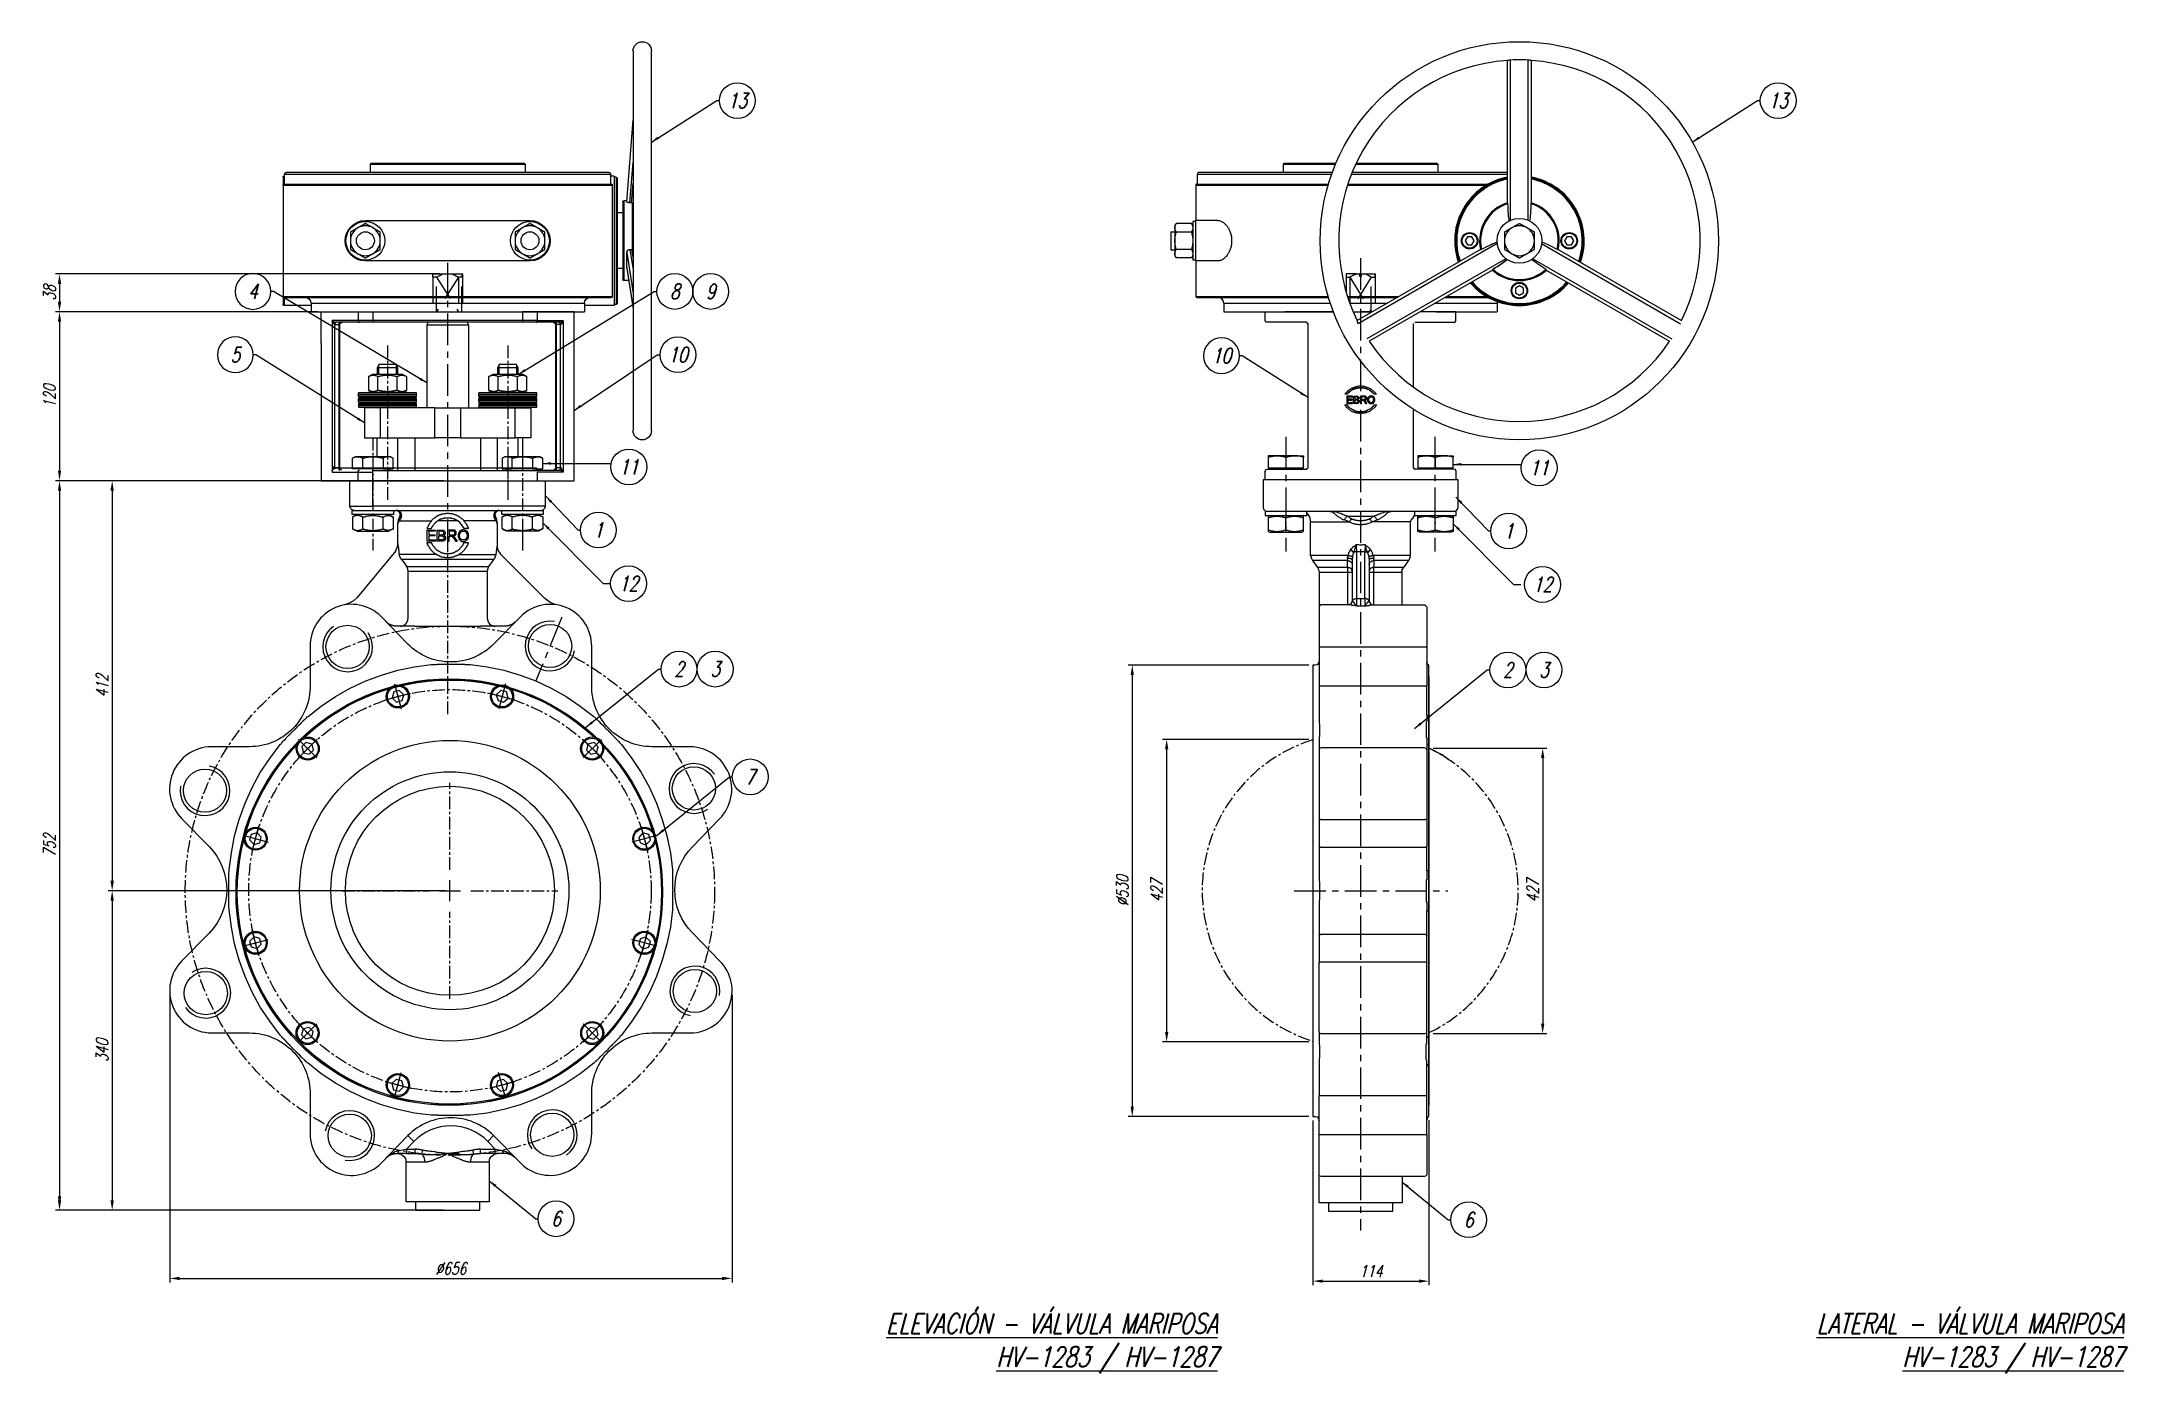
# Model space of a CAD drawing. Header units: millimetres. Extents: x 3482 to 5576, y 1375 to 2712.
import ezdxf
from ezdxf.enums import TextEntityAlignment as Align

# ---------------------------------------------------------------- set-up
doc = ezdxf.new("R2010")
doc.units = ezdxf.units.MM
doc.header["$LTSCALE"] = 4
doc.linetypes.add('CENTER', pattern=[50.8, 31.75, -6.35, 6.35, -6.35])
doc.linetypes.add('HIDDEN', pattern=[9.525, 6.35, -3.175])
for name, color, linetype in [('IA-DIBUJO', 3, 'Continuous'), ('IA-EJES', 4, 'CENTER'), ('IA-SEGM', 1, 'HIDDEN'), ('IA-SIMBOLS', 2, 'Continuous'), ('IA-TITLE', 6, 'Continuous'), ('IA-TRAZ', 8, 'Continuous')]:
    doc.layers.add(name, color=color, linetype=linetype)
doc.styles.add('ING-AMB', font='romans.shx', dxfattribs={"width": 0.75, "oblique": 15})
doc.styles.add('SALVADOR', font='romans.shx', dxfattribs={"width": 0.75, "oblique": 15})
doc.dimstyles.new('ING-AMB 4', dxfattribs={"dimscale": 4, "dimtxt": 3, "dimasz": 2.5, "dimexe": 1, "dimexo": 1, "dimgap": 1, "dimtad": 1, "dimdec": 0, "dimzin": 0, "dimdsep": 46, "dimtxsty": 'ING-AMB', "dimcen": 0.1, "dimclrd": 7, "dimclre": 7, "dimclrt": 2, "dimadec": 0, "dimazin": 0, "dimtfac": 1, "dimtdec": 0, "dimtmove": 0, "dimatfit": 0, "dimfxl": 1.25, "dimtolj": 1, "dimtzin": 0, "dimarcsym": 1})

msp = doc.modelspace()

# ---------------------------------------------------------------- texts
at = {"layer": 'IA-TITLE', "char_height": 20, "attachment_point": 3, "style": 'ING-AMB'}
for s, insert in [('{\\LELEVACIÓN - VÁLVULA MARIPOSA\\PHV-1283 / HV-1287}', (4662.7, 1434.7, 240.4)), ('{\\LLATERAL - VÁLVULA MARIPOSA\\PHV-1283 / HV-1287}', (5572.8, 1434.7, 240.4))]:
    msp.add_mtext_dynamic_manual_height_columns(s, width=1533.757, gutter_width=250, heights=[0], dxfattribs=dict(at, insert=insert))

# ---------------------------------------------------------------- blocks, each defined once
blk = doc.blocks.new('*D7')
at = {"color": 7, "lineweight": -2, "transparency": 16777216}
for p, q in [((3787.2, 2271.5), (3548.5, 2271.5)), ((3552.5, 2261.5), (3552.5, 1869.5)), ((3744.4, 1859.5), (3548.5, 1859.5))]:
    blk.add_line(p, q, dxfattribs=at)
at = {"color": 7, "transparency": 16777216}
for points in [[(3550.8, 2261.5), (3554.2, 2261.5), (3552.5, 2271.5)], [(3550.8, 1869.5), (3554.2, 1869.5), (3552.5, 1859.5)]]:
    blk.add_solid(points, dxfattribs=at)
at = {"layer": 'Defpoints', "color": 0, "transparency": 16777216}
for p in [(3791.2, 2271.5), (3552.5, 1859.5), (3748.4, 1859.5)]:
    blk.add_point(p, dxfattribs=at)
at = {"color": 2, "transparency": 16777216, "insert": (3542.5, 2065.5), "char_height": 12, "attachment_point": 5, "rotation": 90, "style": 'ING-AMB'}
blk.add_mtext('\\A1;412', dxfattribs=at)
blk = doc.blocks.new('*U8')
at = {"layer": 'IA-EJES', "color": 0, "ltscale": 0.1, "transparency": 16777216}
for p, q in [((0, 21), (0, 108.5)), ((-108.5, 0), (-21, 0)), ((21, 0), (108.5, 0)), ((0, -108.5), (0, -21))]:
    blk.add_line(p, q, dxfattribs=at)
at = {"layer": 'IA-EJES', "color": 0, "linetype": 'Continuous', "ltscale": 0.1, "transparency": 16777216}
for p, q in [((-10.5, 0), (10.5, 0)), ((0, -10.5), (0, 10.5))]:
    blk.add_line(p, q, dxfattribs=at)
blk = doc.blocks.new('*D9')
at = {"color": 7, "lineweight": -2, "transparency": 16777216}
for p, q in [((3887.7, 1859.5), (3548.5, 1859.5)), ((3552.5, 1849.5), (3552.5, 1548.5)), ((3885.4, 1538.5), (3548.5, 1538.5))]:
    blk.add_line(p, q, dxfattribs=at)
at = {"color": 7, "transparency": 16777216}
for points in [[(3550.8, 1849.5), (3554.2, 1849.5), (3552.5, 1859.5)], [(3550.8, 1548.5), (3554.2, 1548.5), (3552.5, 1538.5)]]:
    blk.add_solid(points, dxfattribs=at)
at = {"layer": 'Defpoints', "color": 0, "transparency": 16777216}
for p in [(3891.7, 1859.5), (3552.5, 1538.5), (3889.4, 1538.5)]:
    blk.add_point(p, dxfattribs=at)
at = {"color": 2, "transparency": 16777216, "insert": (3542.5, 1699), "char_height": 12, "attachment_point": 5, "rotation": 90, "style": 'ING-AMB'}
blk.add_mtext('\\A1;340', dxfattribs=at)
blk = doc.blocks.new('*D10')
at = {"color": 7, "lineweight": -2, "transparency": 16777216}
for p, q in [((3885.4, 2271.5), (3495.6, 2271.5)), ((3499.6, 2261.5), (3499.6, 1548.5)), ((3885.4, 1538.5), (3495.6, 1538.5))]:
    blk.add_line(p, q, dxfattribs=at)
at = {"color": 7, "transparency": 16777216}
for points in [[(3498, 2261.5), (3501.3, 2261.5), (3499.6, 2271.5)], [(3498, 1548.5), (3501.3, 1548.5), (3499.6, 1538.5)]]:
    blk.add_solid(points, dxfattribs=at)
at = {"layer": 'Defpoints', "color": 0, "transparency": 16777216}
for p in [(3889.4, 2271.5), (3499.6, 1538.5), (3889.4, 1538.5)]:
    blk.add_point(p, dxfattribs=at)
at = {"color": 2, "transparency": 16777216, "insert": (3489.6, 1905), "char_height": 12, "width": 225.97, "attachment_point": 5, "rotation": 90, "style": 'ING-AMB'}
blk.add_mtext('\\A1;752', dxfattribs=at)
blk = doc.blocks.new('*D11')
at = {"color": 7, "lineweight": -2, "transparency": 16777216}
for p, q in [((3881.5, 2479.2), (3495.6, 2479.2)), ((3499.6, 2469.2), (3499.6, 2451.2)), ((3758.5, 2441.2), (3495.6, 2441.2))]:
    blk.add_line(p, q, dxfattribs=at)
at = {"color": 7, "transparency": 16777216}
for points in [[(3498, 2469.2), (3501.3, 2469.2), (3499.6, 2479.2)], [(3498, 2451.2), (3501.3, 2451.2), (3499.6, 2441.2)]]:
    blk.add_solid(points, dxfattribs=at)
at = {"layer": 'Defpoints', "color": 0, "transparency": 16777216}
for p in [(3885.5, 2479.2), (3499.6, 2441.2), (3762.5, 2441.2)]:
    blk.add_point(p, dxfattribs=at)
at = {"color": 2, "transparency": 16777216, "insert": (3489.6, 2460.2), "char_height": 12, "attachment_point": 5, "rotation": 90, "style": 'ING-AMB'}
blk.add_mtext('\\A1;38', dxfattribs=at)
blk = doc.blocks.new('*D12')
at = {"color": 7, "lineweight": -2, "transparency": 16777216}
for p, q in [((3759.1, 2441.2), (3495.6, 2441.2)), ((3499.6, 2431.2), (3499.6, 2281.5)), ((3758.5, 2271.5), (3495.6, 2271.5))]:
    blk.add_line(p, q, dxfattribs=at)
at = {"color": 7, "transparency": 16777216}
for points in [[(3498, 2431.2), (3501.3, 2431.2), (3499.6, 2441.2)], [(3498, 2281.5), (3501.3, 2281.5), (3499.6, 2271.5)]]:
    blk.add_solid(points, dxfattribs=at)
at = {"layer": 'Defpoints', "color": 0, "transparency": 16777216}
for p in [(3763.1, 2441.2), (3499.6, 2271.5), (3762.5, 2271.5)]:
    blk.add_point(p, dxfattribs=at)
at = {"color": 2, "transparency": 16777216, "insert": (3489.6, 2356.3), "char_height": 12, "attachment_point": 5, "rotation": 90, "style": 'ING-AMB'}
blk.add_mtext('\\A1;120', dxfattribs=at)
blk = doc.blocks.new('*D13')
at = {"color": 7, "lineweight": -2, "transparency": 16777216}
for p, q in [((3610.3, 1753.8), (3610.3, 1466.1)), ((4175.1, 1755), (4175.1, 1466.1)), ((3620.3, 1470.1), (4165.1, 1470.1))]:
    blk.add_line(p, q, dxfattribs=at)
at = {"color": 7, "transparency": 16777216}
for points in [[(3620.3, 1471.7), (3620.3, 1468.4), (3610.3, 1470.1)], [(4165.1, 1471.7), (4165.1, 1468.4), (4175.1, 1470.1)]]:
    blk.add_solid(points, dxfattribs=at)
at = {"layer": 'Defpoints', "color": 0, "transparency": 16777216}
for p in [(3610.3, 1757.8), (4175.1, 1759), (4175.1, 1470.1)]:
    blk.add_point(p, dxfattribs=at)
at = {"color": 2, "transparency": 16777216, "insert": (3892.7, 1480.1), "char_height": 12, "attachment_point": 5, "style": 'ING-AMB'}
blk.add_mtext('\\A1;%%C656', dxfattribs=at)
blk = doc.blocks.new('*D14')
at = {"color": 7, "lineweight": -2, "transparency": 16777216}
for p, q in [((4754.3, 2086.2), (4573, 2086.2)), ((4577, 2076.2), (4577, 1642.7)), ((4754.3, 1632.7), (4573, 1632.7))]:
    blk.add_line(p, q, dxfattribs=at)
at = {"color": 7, "transparency": 16777216}
for points in [[(4575.3, 2076.2), (4578.6, 2076.2), (4577, 2086.2)], [(4575.3, 1642.7), (4578.6, 1642.7), (4577, 1632.7)]]:
    blk.add_solid(points, dxfattribs=at)
at = {"layer": 'Defpoints', "color": 0, "transparency": 16777216}
for p in [(4758.3, 2086.2), (4577, 1632.7), (4758.3, 1632.7)]:
    blk.add_point(p, dxfattribs=at)
at = {"color": 2, "transparency": 16777216, "insert": (4567, 1859.5), "char_height": 12, "attachment_point": 5, "rotation": 90, "style": 'ING-AMB'}
blk.add_mtext('\\A1;%%C530', dxfattribs=at)
blk = doc.blocks.new('*D15')
at = {"color": 7, "lineweight": -2, "transparency": 16777216}
for p, q in [((4879.2, 2002.8), (4993.2, 2002.8)), ((4989.2, 1992.8), (4989.2, 1726.1)), ((4879.2, 1716.1), (4993.2, 1716.1))]:
    blk.add_line(p, q, dxfattribs=at)
at = {"color": 7, "transparency": 16777216}
for points in [[(4987.5, 1992.8), (4990.8, 1992.8), (4989.2, 2002.8)], [(4987.5, 1726.1), (4990.8, 1726.1), (4989.2, 1716.1)]]:
    blk.add_solid(points, dxfattribs=at)
at = {"layer": 'Defpoints', "color": 0, "transparency": 16777216}
for p in [(4875.2, 2002.8), (4875.2, 1716.1), (4989.2, 1716.1)]:
    blk.add_point(p, dxfattribs=at)
at = {"color": 2, "transparency": 16777216, "insert": (4979.2, 1859.5), "char_height": 12, "attachment_point": 5, "rotation": 90, "style": 'ING-AMB'}
blk.add_mtext('\\A1;427', dxfattribs=at)
blk = doc.blocks.new('*D16')
at = {"color": 7, "lineweight": -2, "transparency": 16777216}
for p, q in [((4754.3, 2011.6), (4607.5, 2011.6)), ((4611.5, 2001.6), (4611.5, 1717.7)), ((4754.3, 1707.7), (4607.5, 1707.7))]:
    blk.add_line(p, q, dxfattribs=at)
at = {"color": 7, "transparency": 16777216}
for points in [[(4609.9, 2001.6), (4613.2, 2001.6), (4611.5, 2011.6)], [(4609.9, 1717.7), (4613.2, 1717.7), (4611.5, 1707.7)]]:
    blk.add_solid(points, dxfattribs=at)
at = {"layer": 'Defpoints', "color": 0, "transparency": 16777216}
for p in [(4758.3, 2011.6), (4611.5, 1707.7), (4758.3, 1707.7)]:
    blk.add_point(p, dxfattribs=at)
at = {"color": 2, "transparency": 16777216, "insert": (4601.5, 1859.6), "char_height": 12, "attachment_point": 5, "rotation": 90, "style": 'ING-AMB'}
blk.add_mtext('\\A1;427', dxfattribs=at)
blk = doc.blocks.new('*U17')
at = {"color": 8}
for p, q in [((-13, 0), (13, 0)), ((0, 13), (0, -13))]:
    blk.add_line(p, q, dxfattribs=at)
at = {"layer": 'IA-DIBUJO', "color": 8}
blk.add_lwpolyline([(-2.8, 5.5), (-6, 0), (-2.8, -5.1), (3, -5.1), (6.2, 0), (3, 5.5)], close=True, dxfattribs=at)
for centre, radius in [((0, 0), 11.6), ((0, -0.1), 10.5)]:
    blk.add_circle(centre, radius, dxfattribs=at)
blk = doc.blocks.new('*U18')
at = {"color": 0, "linetype": 'ByBlock', "lineweight": -2, "transparency": 16777216}
blk.add_blockref('*U17', (3891.7, 2061.6), dxfattribs=at)
for p, rotation in [((3790.6, 2034.5), 30.00000000000004), ((3992.7, 2034.5), 330.0000000000001), ((3716.7, 1960.5), 60.00000000000003), ((4066.7, 1960.5), 300.0000000000001), ((3689.6, 1859.5), 90.00000000000006), ((4093.8, 1859.5), 270.0000000000001), ((3716.7, 1758.4), 120), ((4066.7, 1758.4), 240), ((3790.6, 1684.4), 150), ((3992.7, 1684.4), 210.0000000000001), ((3891.7, 1657.3), 180)]:
    blk.add_blockref('*U17', p, dxfattribs=dict(at, rotation=rotation))
blk = doc.blocks.new('*U19')
at = {"layer": 'IA-TRAZ'}
blk.add_circle((0.2, 0), 21.7, dxfattribs=at)
blk.add_arc((0.2, 0), 25, 79.7395, 349.3485, dxfattribs=at)
blk = doc.blocks.new('*U20')
at = {"color": 0, "linetype": 'ByBlock', "lineweight": -2, "transparency": 16777216}
for p, rotation in [((3788.8, 2104.4), 45), ((4136.6, 1962.4), 315), ((3645.7, 1959.9), 90), ((3646.7, 1756.5), 135), ((4137.7, 1759), 270), ((3791.3, 1613.5), 180), ((3994.6, 1614.5), 225)]:
    blk.add_blockref('*U19', p, dxfattribs=dict(at, rotation=rotation))
blk.add_blockref('*U19', (3992.1, 2105.4), dxfattribs=at)
blk = doc.blocks.new('*D21')
at = {"color": 7, "lineweight": -2, "transparency": 16777216}
for p, q in [((4758.3, 1628.7), (4758.3, 1463.3)), ((4874.9, 1629), (4874.9, 1463.3)), ((4768.3, 1467.3), (4864.9, 1467.3))]:
    blk.add_line(p, q, dxfattribs=at)
at = {"color": 7, "transparency": 16777216}
for points in [[(4768.3, 1469), (4768.3, 1465.7), (4758.3, 1467.3)], [(4864.9, 1469), (4864.9, 1465.7), (4874.9, 1467.3)]]:
    blk.add_solid(points, dxfattribs=at)
at = {"layer": 'Defpoints', "color": 0, "transparency": 16777216}
for p in [(4758.3, 1632.7), (4874.9, 1633), (4874.9, 1467.3)]:
    blk.add_point(p, dxfattribs=at)
at = {"color": 2, "transparency": 16777216, "insert": (4816.6, 1477.3), "char_height": 12, "width": 67.152, "attachment_point": 5, "style": 'ING-AMB'}
blk.add_mtext('\\A1;114', dxfattribs=at)
blk = doc.blocks.new('EJE')
blk.add_circle((0, 6), 6)
at = {"style": 'SALVADOR', "oblique": 15, "width": 0.75}
blk.add_attdef('N', text='', height=5, dxfattribs=at).set_placement((0, 6), align=Align.MIDDLE)

# ---------------------------------------------------------------- dimensions: what is measured, and where the dimension line sits
for base, p1, p2, picture, middle in [((3499.6, 2441.2), (3885.5, 2479.2), (3762.5, 2441.2), '*D11', (3489.6, 2460.2)), ((3552.5, 1859.5), (3791.2, 2271.5), (3748.4, 1859.5), '*D7', (3542.5, 2065.5))]:
    dim = msp.add_linear_dim(base=base, p1=p1, p2=p2, angle=90, dimstyle='ING-AMB 4', override={"dimpost": '\\X'})
    dim.commit()
    dim.dimension.update_dxf_attribs({"geometry": picture, "text_midpoint": middle})
for base, p1, p2, text, picture, middle in [((3499.6, 2271.5), (3763.1, 2441.2), (3762.5, 2271.5), '120', '*D12', (3489.6, 2356.3)), ((3499.6, 1538.5), (3889.4, 2271.5), (3889.4, 1538.5), '752', '*D10', (3489.6, 1905)), ((4577, 1632.7), (4758.3, 2086.2), (4758.3, 1632.7), '%%C530', '*D14', (4567, 1859.5)), ((4611.5, 1707.7), (4758.3, 2011.6), (4758.3, 1707.7), '427', '*D16', (4601.5, 1859.6)), ((4989.2, 1716.1), (4875.2, 2002.8), (4875.2, 1716.1), '427', '*D15', (4979.2, 1859.5)), ((3552.5, 1538.5), (3891.7, 1859.5), (3889.4, 1538.5), '340', '*D9', (3542.5, 1699))]:
    dim = msp.add_linear_dim(base=base, p1=p1, p2=p2, angle=90, text=text, dimstyle='ING-AMB 4', override={"dimpost": '\\X'})
    dim.commit()
    dim.dimension.update_dxf_attribs({"geometry": picture, "text_midpoint": middle})
for base, p1, p2, text, picture, middle in [((4175.1, 1470.1), (3610.3, 1757.8), (4175.1, 1759), '%%C656', '*D13', (3892.7, 1480.1)), ((4874.9, 1467.3), (4758.3, 1632.7), (4874.9, 1633), '114', '*D21', (4816.6, 1477.3))]:
    dim = msp.add_linear_dim(base=base, p1=p1, p2=p2, text=text, dimstyle='ING-AMB 4', override={"dimpost": '\\X'})
    dim.commit()
    dim.dimension.update_dxf_attribs({"geometry": picture, "text_midpoint": middle})

# ---------------------------------------------------------------- linework, layer by layer
at = {"layer": 'IA-DIBUJO'}
for p, q in [((4818.2, 2441.2), (4806.2, 2441.2)), ((4860.8, 2430.6), (4899.7, 2430.6)), ((4895.7, 2441.2), (4866.2, 2441.2)), ((4901.8, 2441.2), (4895.7, 2441.2)), ((4899.7, 2430.6), (4901.1, 2430.9)), ((4901.1, 2430.9), (4901.8, 2432.4)), ((4901.8, 2432.4), (4901.8, 2441.2)), ((4859.4, 2428.7), (4859.4, 2429.5)), ((4859.4, 2365.4), (4859.4, 2428.7)), ((4859.4, 2284.9), (4859.4, 2343.1)), ((4859.4, 2284.9), (4859.4, 2284.1)), ((4859.4, 2284.1), (4859.4, 2284.9)), ((4859.4, 2284.1), (4859.8, 2283.8)), ((4859.8, 2283.8), (4859.4, 2284.1)), ((4859.8, 2283.8), (4860.1, 2283.4)), ((4860.1, 2283.4), (4859.8, 2283.8)), ((4860.1, 2283.4), (4860.5, 2283.4)), ((4860.5, 2283.4), (4860.1, 2283.4)), ((4860.5, 2283.4), (4860.8, 2283)), ((4860.5, 2283), (4860.5, 2283.4)), ((4861.2, 2283), (4860.5, 2283)), ((4860.8, 2283), (4861.2, 2283))]:
    msp.add_line(p, q, dxfattribs=at)
for points in [[(3762.5, 2409.4), (3762.5, 2441.2), (3799.5, 2441.2), (3799.5, 2432.4), (3799.5, 2431.3), (3799.9, 2431.3), (3799.9, 2430.9), (3800.2, 2430.6), (3801, 2430.6)], [(3762.5, 2323.8), (3762.5, 2271.5), (3792.7, 2271.5), (3814.3, 2271.5), (3986.6, 2271.5), (4016.4, 2271.5), (4016.4, 2441.2), (3979.4, 2441.2), (3979.4, 2432.4), (4005.6, 2432.4), (4005.6, 2279.9), (3979.4, 2279.9), (3979.4, 2271.5)], [(3799.5, 2441.2), (3814.3, 2441.2), (3814.3, 2432.4), (3773.3, 2432.4), (3773.3, 2279.9), (3799.5, 2279.9), (3799.5, 2281.3), (3799.9, 2281.3), (3799.9, 2281.7), (3800.2, 2281.7), (3800.2, 2282.1), (3801, 2282.1)], [(3977.9, 2282.1), (4001.7, 2282.1), (4002, 2282.1), (4002, 2282.4), (4002.4, 2282.4), (4002.4, 2283.2), (4002.8, 2283.2), (4002.8, 2284.3), (4002.8, 2428.4), (4002.8, 2429.5), (4002.4, 2429.5), (4002.4, 2430.2), (4002, 2430.2), (4002, 2430.6), (4001.7, 2430.6), (3777.2, 2430.6), (3776.9, 2430.6), (3776.9, 2430.2), (3776.5, 2430.2), (3776.5, 2429.5), (3776.1, 2429.1), (3776.1, 2428.4), (3775.8, 2428.4), (3775.4, 2428.7), (3775.1, 2428.7), (3775.1, 2429.1), (3774.7, 2429.1), (3774.7, 2429.5), (3774.3, 2429.8), (3774.3, 2430.2), (3774, 2430.6), (3774, 2431.3), (3773.6, 2431.7), (3773.6, 2432), (3773.3, 2432.4), (3773.6, 2432.4), (3773.6, 2432), (3774, 2432), (3774, 2431.7), (3774.3, 2431.7), (3774.7, 2431.3), (3775.1, 2431.3), (3775.1, 2430.9), (3775.8, 2430.9), (3776.1, 2430.6), (3777.2, 2430.6)], [(3780.8, 2430.6), (3780.4, 2430.2), (3780.4, 2429.8), (3780.1, 2429.8), (3780.1, 2428.4), (3780.1, 2284.3), (3780.1, 2282.8), (3780.4, 2282.4), (3780.4, 2282.1), (3780.8, 2282.1)], [(3783.3, 2282.1), (3781.9, 2282.8), (3781.2, 2284.3), (3781.2, 2428.4), (3781.9, 2429.8), (3783.3, 2430.6)], [(3814.3, 2441.2), (3964.6, 2441.2), (3964.6, 2432.4), (3814.3, 2432.4), (3814.3, 2430.6)], [(3870, 2430.6), (3868.6, 2428), (3868.6, 2344.6)], [(3908.9, 2430.6), (3910.3, 2428), (3910.3, 2344.6)], [(3979.4, 2441.2), (3964.6, 2441.2)], [(3977.9, 2430.6), (3978.7, 2430.6), (3979, 2430.9), (3979, 2431.3), (3979.4, 2431.3), (3979.4, 2432.4), (3964.6, 2432.4), (3964.6, 2430.6)], [(3995.6, 2430.6), (3997, 2429.8), (3997.7, 2428.4), (3997.7, 2284.3), (3997, 2282.8), (3995.6, 2282.1)], [(4001.7, 2430.6), (4002.8, 2430.6), (4003.1, 2430.9), (4003.8, 2430.9), (4003.8, 2431.3), (4004.2, 2431.3), (4004.6, 2431.7), (4004.9, 2431.7), (4004.9, 2432), (4005.3, 2432), (4005.3, 2432.4), (4005.6, 2432.4), (4005.3, 2432), (4005.3, 2431.3), (4004.9, 2430.9), (4004.9, 2430.6), (4004.6, 2430.2), (4004.6, 2429.8), (4004.2, 2429.5), (4004.2, 2429.1), (4003.8, 2429.1), (4003.8, 2428.7), (4003.5, 2428.7), (4003.5, 2428.4), (4002.8, 2428.4), (3997.7, 2428.4)], [(3998.1, 2282.1), (3998.4, 2282.1), (3998.4, 2282.4), (3998.8, 2282.8), (3998.8, 2284.3), (3998.8, 2428.4), (3998.8, 2429.8), (3998.4, 2429.8), (3998.4, 2430.2), (3998.1, 2430.6)], [(4751.5, 2430.6), (4712.6, 2430.6), (4711.2, 2430.9), (4710.5, 2432.4), (4710.5, 2441.2), (4716.6, 2441.2), (4778.9, 2441.2)], [(4753.3, 2428.7), (4753.3, 2429.5), (4752.9, 2429.5), (4752.9, 2429.8), (4752.6, 2430.2), (4752.2, 2430.2), (4751.8, 2430.6), (4751.5, 2430.6), (4751.8, 2430.6), (4752.2, 2430.2), (4752.6, 2430.2), (4752.9, 2429.8), (4752.9, 2429.5), (4753.3, 2429.5), (4753.3, 2428.7), (4753.3, 2284.9), (4753.3, 2284.1), (4752.9, 2284.1), (4752.9, 2283.8), (4752.6, 2283.4), (4752.2, 2283.4), (4752.2, 2283), (4751.5, 2283), (4752.2, 2283), (4752.2, 2283.4)], [(4798.9, 2441.2), (4806.2, 2441.2)], [(3762.5, 2409.4), (3762.5, 2323.8)], [(3781.2, 2284.3), (3776.1, 2284.3), (3776.1, 2428.4), (3781.2, 2428.4)], [(3868.6, 2428), (3910.3, 2428)], [(4792.5, 2358.3), (4790.3, 2358.3), (4790.7, 2358.6), (4791, 2359), (4791.4, 2359.4), (4791.8, 2360.1), (4792.1, 2360.5), (4792.8, 2360.8), (4793.2, 2361.2), (4793.6, 2361.6), (4793.9, 2361.9), (4794.3, 2362.3), (4795, 2362.6), (4795.4, 2363), (4795.7, 2363.4), (4796.4, 2363.7), (4796.8, 2364.1), (4797.2, 2364.5), (4797.9, 2364.5), (4798.2, 2364.8), (4799, 2365.2), (4799.3, 2365.2), (4800, 2365.6), (4800.4, 2365.6), (4801.1, 2365.9), (4801.8, 2365.9), (4802.2, 2366.3), (4804, 2366.3), (4804.7, 2366.7), (4807.9, 2366.7), (4808.7, 2366.3), (4810.5, 2366.3), (4810.8, 2365.9), (4811.5, 2365.9), (4812.3, 2365.6), (4812.6, 2365.6), (4813.3, 2365.2), (4813.7, 2365.2), (4814.4, 2364.8), (4814.8, 2364.5), (4815.1, 2364.5), (4815.9, 2364.1), (4816.2, 2363.7), (4816.9, 2363.4), (4817.3, 2363), (4817.7, 2362.6), (4818.4, 2362.3), (4818.7, 2361.9), (4819.1, 2361.6), (4819.5, 2361.2), (4819.8, 2360.8), (4820.5, 2360.5), (4820.9, 2360.1), (4821.3, 2359.4), (4821.6, 2359), (4822, 2358.6), (4822.3, 2358.3), (4820.2, 2358.3)], [(4820.2, 2347.6), (4822.3, 2347.6), (4822, 2346.9), (4821.6, 2346.6), (4821.3, 2346.2), (4820.9, 2345.5), (4820.5, 2345.1), (4819.8, 2344.7), (4819.5, 2344.4), (4819.1, 2344), (4818.7, 2343.6), (4818.4, 2343.3), (4817.7, 2342.9), (4817.3, 2342.5), (4816.9, 2342.2), (4816.2, 2341.8), (4815.9, 2341.4), (4815.1, 2341.1), (4814.8, 2341.1), (4814.4, 2340.7), (4813.7, 2340.3), (4813.3, 2340.3), (4812.6, 2340), (4812.3, 2340), (4811.5, 2339.6), (4810.8, 2339.6), (4810.5, 2339.2), (4807.9, 2339.2), (4807.6, 2338.9), (4805.1, 2338.9), (4804.7, 2339.2), (4802.2, 2339.2), (4801.8, 2339.6), (4801.1, 2339.6), (4800.4, 2340), (4800, 2340), (4799.3, 2340.3), (4799, 2340.3), (4798.2, 2340.7), (4797.9, 2341.1), (4797.2, 2341.1), (4796.8, 2341.4), (4796.4, 2341.8), (4795.7, 2342.2), (4795.4, 2342.5), (4795, 2342.9), (4794.3, 2343.3), (4793.9, 2343.6), (4793.6, 2344), (4793.2, 2344.4), (4792.8, 2344.7), (4792.1, 2345.1), (4791.8, 2345.5), (4791.4, 2346.2), (4791, 2346.6), (4790.7, 2346.9), (4790.3, 2347.6), (4792.5, 2347.6)], [(4790.7, 2358.3), (4791, 2358.6), (4791.4, 2359), (4791.8, 2359.4), (4792.1, 2360.1), (4792.5, 2360.5), (4792.8, 2360.8), (4793.2, 2361.2), (4793.6, 2361.6), (4794.3, 2361.9), (4794.6, 2362.3), (4795, 2362.6), (4795.4, 2363), (4796.1, 2363.4), (4796.4, 2363.7), (4796.8, 2364.1), (4797.5, 2364.5), (4797.9, 2364.5), (4798.6, 2364.8), (4799, 2365.2), (4799.7, 2365.2), (4800, 2365.6), (4800.8, 2365.6), (4801.1, 2365.9), (4801.8, 2365.9), (4802.2, 2366.3), (4804, 2366.3), (4804.7, 2366.7), (4806.2, 2366.7)], [(4793.6, 2355.7), (4793.6, 2353.5)], [(4793.6, 2352.4), (4793.6, 2349.8)], [(4797.5, 2353.5), (4797.9, 2353.5), (4797.9, 2352.4), (4797.5, 2352.4)], [(4798.2, 2356.4), (4797.9, 2356.4), (4797.9, 2355.7), (4798.2, 2355.7)], [(4797.9, 2349.8), (4798.2, 2349.8), (4798.2, 2349.1), (4797.9, 2349.1)], [(4802.6, 2356.4), (4802.2, 2356.4), (4803.3, 2356.4), (4803.6, 2356.1), (4804, 2356.1), (4804, 2355.7), (4804.3, 2355.7), (4804.3, 2355), (4804.7, 2355), (4804.7, 2354.6), (4804.3, 2354.2), (4804.3, 2353.9), (4804, 2353.5), (4803.6, 2353.1), (4804, 2352.8), (4804.3, 2352.8), (4804.3, 2352.4), (4804.7, 2352.4), (4804.7, 2351.7), (4805.1, 2351.3), (4805.1, 2350.9), (4804.7, 2350.6), (4804.7, 2350.2), (4804.3, 2349.8), (4804, 2349.5), (4803.6, 2349.5), (4803.6, 2349.1), (4802.2, 2349.1), (4799.3, 2349.1), (4799.3, 2356.4), (4802.2, 2356.4), (4803.3, 2356.4), (4803.6, 2356.1), (4804, 2356.1), (4804, 2355.7), (4804.3, 2355.7), (4804.3, 2355.3), (4804.7, 2355), (4804.7, 2354.2), (4804.3, 2354.2), (4804.3, 2353.5), (4804, 2353.5), (4803.6, 2353.1), (4804, 2352.8), (4804.3, 2352.8), (4804.3, 2352.4), (4804.7, 2352.4), (4804.7, 2351.7), (4805.1, 2351.7), (4805.1, 2350.9), (4804.7, 2350.6), (4804.7, 2350.2), (4804.3, 2349.8), (4804.3, 2349.5), (4804, 2349.5), (4803.6, 2349.1), (4802.2, 2349.1), (4802.6, 2349.1)], [(4800.4, 2353.5), (4801.8, 2353.5), (4802.9, 2353.5), (4803.3, 2353.5), (4803.3, 2353.9), (4803.6, 2353.9), (4803.6, 2354.6), (4803.6, 2355), (4803.3, 2355), (4803.3, 2355.3), (4802.9, 2355.3), (4802.9, 2355.7), (4801.8, 2355.7), (4800.4, 2355.7)], [(4800.4, 2355.7), (4800.4, 2353.5), (4800.4, 2355.7)], [(4800.4, 2349.8), (4802.2, 2349.8), (4802.9, 2349.8), (4802.9, 2350.2), (4803.6, 2350.2), (4803.6, 2350.6), (4804, 2350.6), (4804, 2351.3), (4804, 2351.7), (4803.6, 2351.7), (4803.6, 2352), (4803.3, 2352), (4803.3, 2352.4), (4801.8, 2352.4), (4800.4, 2352.4)], [(4800.4, 2352.4), (4800.4, 2349.8), (4800.4, 2352.4)], [(4803.6, 2353.1), (4804, 2353.1)], [(4804.7, 2354.6), (4805.1, 2354.6)], [(4805.1, 2351.3), (4805.4, 2351.3)], [(4810.5, 2350.6), (4811.5, 2349.1), (4812.6, 2349.1), (4811.5, 2350.9), (4811.2, 2351.3), (4811.2, 2351.7), (4810.8, 2352), (4810.5, 2352), (4810.5, 2352.4), (4810.1, 2352.4), (4810.5, 2352.4), (4810.8, 2352.8), (4811.5, 2352.8), (4811.5, 2353.1), (4811.9, 2353.1), (4811.9, 2353.9), (4812.3, 2353.9), (4812.3, 2354.6), (4812.3, 2355), (4811.9, 2355.3), (4811.9, 2355.7), (4811.5, 2356.1), (4811.2, 2356.4), (4809.4, 2356.4), (4806.2, 2356.4), (4806.2, 2349.1), (4807.2, 2349.1), (4807.2, 2352.4), (4808.3, 2352.4)], [(4811.5, 2354.6), (4811.2, 2354.6), (4811.2, 2355), (4810.8, 2355.3), (4810.5, 2355.3), (4810.5, 2355.7), (4809.7, 2355.7), (4807.2, 2355.7), (4807.2, 2353.1), (4810.1, 2353.1), (4810.5, 2353.5), (4810.8, 2353.5), (4810.8, 2353.9), (4811.2, 2354.2), (4811.2, 2354.6), (4811.2, 2353.9), (4810.8, 2353.9), (4810.8, 2353.5), (4810.5, 2353.5), (4810.1, 2353.1), (4809.4, 2353.1)], [(4811.9, 2349.1), (4811.5, 2349.1), (4810.5, 2350.6), (4810.5, 2350.9), (4810.1, 2350.9), (4810.1, 2351.3), (4809.7, 2351.7), (4809.4, 2352), (4809, 2352.4), (4808.3, 2352.4), (4809, 2352.4), (4809.4, 2352), (4809.7, 2352), (4809.7, 2351.7), (4810.1, 2351.3), (4810.5, 2350.9), (4810.5, 2350.6), (4810.8, 2350.6)], [(4809, 2352.4), (4809.4, 2352.4)], [(4811.2, 2354.6), (4811.2, 2355), (4810.8, 2355), (4810.8, 2355.3), (4810.5, 2355.3), (4810.5, 2355.7), (4809.4, 2355.7)], [(4817.3, 2349.1), (4816.9, 2349.1), (4815.5, 2349.1), (4815.1, 2349.5), (4814.8, 2349.5), (4814.4, 2349.8), (4814.4, 2350.2), (4814.1, 2350.2), (4813.7, 2350.6), (4813.7, 2351.3), (4813.3, 2351.7), (4813.3, 2353.9), (4813.7, 2354.2), (4813.7, 2355), (4814.1, 2355.3), (4814.4, 2355.7), (4814.8, 2356.1), (4815.1, 2356.1), (4815.5, 2356.4), (4816.2, 2356.4), (4816.6, 2356.8), (4816.9, 2356.8), (4816.6, 2356.8), (4816.2, 2356.4), (4815.5, 2356.4), (4815.1, 2356.1), (4814.8, 2356.1), (4814.8, 2355.7), (4814.4, 2355.7), (4814.1, 2355.3), (4814.1, 2355), (4813.7, 2354.6), (4813.7, 2353.9), (4813.3, 2353.5), (4813.3, 2352.8), (4813.3, 2352), (4813.7, 2351.7), (4813.7, 2350.9), (4814.1, 2350.6), (4814.1, 2350.2), (4814.4, 2350.2), (4814.8, 2349.8), (4814.8, 2349.5), (4815.1, 2349.5), (4815.5, 2349.1), (4816.9, 2349.1), (4818.4, 2349.1), (4818.7, 2349.5), (4819.1, 2349.5), (4819.1, 2349.8), (4819.5, 2349.8), (4819.8, 2350.2), (4819.8, 2350.6), (4820.2, 2350.9), (4820.2, 2351.7), (4820.5, 2352), (4820.5, 2352.8), (4820.5, 2353.9), (4820.2, 2354.2), (4820.2, 2354.6), (4819.8, 2355), (4819.8, 2355.3), (4819.5, 2355.7), (4819.1, 2356.1), (4818.7, 2356.1), (4818.4, 2356.4), (4817.7, 2356.4), (4817.3, 2356.8), (4816.9, 2356.8), (4817.3, 2356.8)], [(4813.3, 2352.8), (4813.7, 2352.8)], [(4816.9, 2349.8), (4815.9, 2349.8), (4815.9, 2350.2), (4815.5, 2350.2), (4815.5, 2350.6), (4815.1, 2350.6), (4815.1, 2350.9), (4814.8, 2350.9), (4814.8, 2351.3), (4814.4, 2351.7), (4814.4, 2352.8), (4814.4, 2353.9), (4814.8, 2354.2), (4814.8, 2354.6), (4815.1, 2355), (4815.5, 2355.3), (4815.9, 2355.3), (4815.9, 2355.7), (4816.9, 2355.7)], [(4819.5, 2352.8), (4819.8, 2352.8)], [(3902.4, 2314.6), (3876.5, 2314.6), (3876.5, 2344.6), (3821.8, 2344.6), (3806, 2344.6), (3806, 2314.6), (3821.8, 2314.6)], [(3821.8, 2344.6), (3821.8, 2314.6), (3876.5, 2314.6)], [(3876.5, 2344.6), (3902.4, 2344.6), (3957.1, 2344.6), (3972.9, 2344.6), (3972.9, 2314.6), (3957.1, 2314.6), (3957.1, 2344.6)], [(3902.4, 2344.6), (3902.4, 2314.6), (3957.1, 2314.6)], [(3818.6, 2295.6), (3818.6, 2314.6)], [(3839.4, 2282.1), (3839.4, 2314.6)], [(3856.4, 2314.6), (3856.4, 2282.1)], [(3922.5, 2314.6), (3922.5, 2282.1)], [(3939.4, 2282.1), (3939.4, 2314.6)], [(3960.3, 2295.6), (3960.3, 2314.6)], [(3964.6, 2314.6), (3964.6, 2290.8)], [(3987.7, 2246), (3814.3, 2246), (3814.3, 2273.4), (3814.3, 2281.8), (3979.4, 2281.8), (3979.4, 2283.3), (3979, 2283.3), (3979, 2283.6), (3978.7, 2283.6), (3978.7, 2284), (3977.9, 2284), (3777.2, 2284), (3776.9, 2284), (3776.9, 2284.4), (3776.5, 2284.4), (3776.5, 2285.1), (3776.1, 2285.1), (3776.1, 2286.2), (3775.8, 2286.2), (3775.4, 2285.8), (3775.1, 2285.8), (3775.1, 2285.5), (3774.7, 2285.5), (3774.7, 2285.1), (3774.3, 2284.7), (3774.3, 2284.4), (3774, 2284), (3774, 2283.3), (3773.6, 2282.9), (3773.6, 2282.2), (3773.3, 2281.8), (3773.6, 2282.2), (3774, 2282.5), (3774.3, 2282.9), (3774.7, 2283.3), (3775.1, 2283.3), (3775.1, 2283.6), (3775.8, 2283.6), (3776.1, 2284), (3777.2, 2284)], [(4001.7, 2282.1), (4002.8, 2282.1), (4003.1, 2281.7), (4003.8, 2281.7), (4003.8, 2281.3), (4004.2, 2281.3), (4004.6, 2281), (4004.9, 2280.6), (4005.3, 2280.2), (4005.6, 2279.9), (4005.3, 2280.2), (4005.3, 2281.3), (4004.9, 2281.7), (4004.9, 2282.1), (4004.6, 2282.4), (4004.6, 2282.8), (4004.2, 2283.2), (4004.2, 2283.5), (4003.8, 2283.5), (4003.8, 2283.9), (4003.5, 2283.9), (4003.5, 2284.3), (4002.8, 2284.3), (3997.7, 2284.3)], [(3795.6, 2241.6), (3793.4, 2242.3), (3792, 2243.8), (3791.2, 2246), (3791.2, 2271.5)], [(3799.5, 2271.5), (3799.5, 2279.9), (3814.3, 2279.9), (3814.3, 2282.1)], [(3983.3, 2241.6), (3985.5, 2242.3), (3986.9, 2243.8), (3987.7, 2246), (3987.7, 2271.5)], [(4900, 2240.6), (4902.2, 2241.3), (4903.6, 2242.8), (4904.4, 2245), (4904.4, 2272.4), (4888.5, 2272.4), (4724.1, 2272.4), (4708.3, 2272.4), (4708.3, 2245), (4708.7, 2242.8), (4710.5, 2241.3), (4712.3, 2240.6)], [(4710.5, 2272.4), (4710.5, 2280.8), (4711.2, 2282.7), (4712.6, 2283), (4718, 2283), (4751.5, 2283)], [(4902.2, 2272.4), (4902.2, 2280.8), (4901.5, 2282.7), (4900, 2283), (4861.2, 2283)], [(3791.2, 2246), (3814.3, 2246), (3814.3, 2241.6)], [(3839.4, 2228), (3839.4, 2228.4), (3839.8, 2228.4), (3839.8, 2229.1), (3840.2, 2229.1), (3840.2, 2229.9), (3840.5, 2230.2), (3840.5, 2231), (3840.9, 2231), (3840.9, 2231.3), (3841.2, 2231.7), (3841.6, 2232.1), (3842, 2232.8), (3842.3, 2233.1), (3842.3, 2233.9), (3842.7, 2233.9), (3842.7, 2234.6), (3843, 2234.6), (3843, 2236.1), (3843.4, 2236.1), (3843.4, 2236.8), (3843, 2236.8), (3843, 2238.3), (3842.7, 2238.3), (3842.7, 2239), (3842.3, 2239.4), (3842, 2239.7), (3841.6, 2240.1), (3841.6, 2240.5), (3840.9, 2240.5), (3840.9, 2240.8), (3840.5, 2240.8), (3840.2, 2241.2), (3839.8, 2241.2), (3839.4, 2241.6), (3837.3, 2241.6), (3839.1, 2241.6), (3839.1, 2241.2), (3839.4, 2241.2), (3839.8, 2240.8), (3840.2, 2240.8), (3840.2, 2240.5), (3840.5, 2240.5), (3840.5, 2240.1), (3840.9, 2240.1), (3840.9, 2239.7), (3841.2, 2239.4), (3841.2, 2238.6), (3841.6, 2238.3), (3841.6, 2236.8), (3841.6, 2234.2), (3842, 2233.9), (3842, 2233.5), (3842.3, 2233.1)], [(3937.3, 2236.8), (3937.3, 2238.3), (3937.6, 2238.6), (3937.6, 2239.4), (3938, 2239.4), (3938, 2239.7), (3938.4, 2240.1), (3938.4, 2240.5), (3938.7, 2240.5), (3938.7, 2240.8), (3939.1, 2240.8), (3939.4, 2241.2), (3939.8, 2241.2), (3939.8, 2241.6), (3941.6, 2241.6), (3939.4, 2241.6), (3939.4, 2241.2), (3938.7, 2241.2), (3938.4, 2240.8), (3938, 2240.8), (3938, 2240.5), (3937.6, 2240.5), (3937.3, 2240.1), (3936.9, 2239.7), (3936.6, 2239.4), (3936.6, 2239), (3936.2, 2239), (3936.2, 2238.3), (3935.9, 2238.3), (3935.9, 2234.6), (3936.2, 2234.6), (3936.2, 2233.9), (3936.6, 2233.9), (3936.6, 2233.5), (3936.9, 2233.1), (3936.9, 2232.8), (3937.3, 2232.1), (3937.6, 2231.7), (3938, 2231.3), (3938, 2231), (3905.6, 2231), (3905.3, 2231.7), (3904.9, 2232.1), (3904.6, 2232.4), (3904.2, 2232.8), (3903.8, 2233.1), (3903.5, 2233.5), (3902.8, 2233.9), (3902.4, 2234.2), (3902, 2234.6), (3901.3, 2235), (3901, 2235.3), (3900.2, 2235.7), (3899.9, 2235.7), (3899.2, 2236.1), (3898.8, 2236.4), (3898.1, 2236.8), (3897.7, 2236.8), (3897, 2237.2), (3896.6, 2237.2), (3895.9, 2237.5), (3895.6, 2237.5), (3894.8, 2237.9), (3894.5, 2237.9), (3893.8, 2238.3), (3891.6, 2238.3), (3890.9, 2238.6), (3888, 2238.6), (3887.3, 2238.3), (3885.5, 2238.3), (3884.8, 2237.9), (3883.7, 2237.9), (3883.3, 2237.5), (3882.6, 2237.5), (3882.3, 2237.2), (3881.5, 2237.2), (3881.2, 2236.8), (3880.5, 2236.8), (3880.1, 2236.4), (3879.7, 2236.1), (3879, 2236.1), (3878.7, 2235.7), (3878.3, 2235.3), (3877.6, 2235), (3877.2, 2234.6), (3876.9, 2234.2), (3876.1, 2234.2), (3875.8, 2233.9), (3875.4, 2233.5), (3875.1, 2233.1), (3874.7, 2232.8), (3874.3, 2232.4), (3874, 2232.1), (3873.6, 2231.7), (3873.3, 2231), (3872.9, 2230.6), (3872.5, 2230.2), (3872.2, 2229.9), (3871.8, 2229.5), (3871.5, 2228.8), (3871.1, 2228.4), (3870.7, 2228), (3870.4, 2227.3), (3870.4, 2226.9), (3870, 2226.6), (3869.7, 2225.8), (3869.7, 2225.5), (3869.3, 2224.7), (3868.9, 2224.4), (3868.9, 2223.6), (3868.6, 2223.3), (3872.9, 2223.3), (3873.3, 2223.6), (3873.3, 2224), (3873.6, 2224), (3873.6, 2224.7), (3874, 2225.1), (3874, 2225.5), (3874.3, 2225.5), (3874.3, 2225.8), (3874.7, 2226.2), (3874.7, 2226.6), (3875.1, 2226.6), (3875.1, 2226.9), (3875.4, 2227.3), (3875.8, 2227.7), (3875.8, 2228), (3876.1, 2228), (3876.1, 2228.4), (3876.5, 2228.8), (3876.9, 2228.8), (3876.9, 2229.1), (3877.2, 2229.5), (3877.6, 2229.9), (3877.9, 2229.9), (3877.9, 2230.2), (3878.3, 2230.2), (3878.7, 2230.6), (3879, 2231), (3879.4, 2231), (3879.7, 2231.3), (3880.1, 2231.7), (3880.5, 2231.7), (3880.8, 2232.1), (3881.2, 2232.4), (3881.5, 2232.4), (3881.9, 2232.8), (3882.3, 2232.8), (3882.6, 2233.1), (3883.3, 2233.1), (3883.7, 2233.5), (3884.8, 2233.5), (3885.1, 2233.9), (3885.8, 2233.9), (3886.2, 2234.2), (3892.7, 2234.2), (3893, 2233.9), (3894.1, 2233.9), (3894.5, 2233.5), (3895.2, 2233.5), (3895.6, 2233.1), (3896.3, 2233.1), (3896.6, 2232.8), (3897, 2232.8), (3897.4, 2232.4), (3897.7, 2232.4), (3898.1, 2232.1), (3898.4, 2231.7), (3898.8, 2231.7), (3899.2, 2231.3), (3899.5, 2231.3), (3899.5, 2231), (3879.4, 2231)], [(3836.9, 2201), (3838.7, 2203.9), (3839.4, 2207.5), (3839.4, 2228), (3840.2, 2232.1), (3840.2, 2232.4), (3840.5, 2232.4), (3840.5, 2233.5), (3840.9, 2233.5), (3840.9, 2234.2)], [(3841.6, 2236.8), (3841.6, 2236.4), (3841.2, 2236.1), (3841.2, 2234.6), (3840.9, 2234.2), (3840.9, 2233.5), (3840.5, 2233.1), (3840.5, 2231.3), (3840.9, 2231), (3873.3, 2231)], [(3895.6, 2216), (3895.2, 2216), (3896.3, 2216), (3896.6, 2216.3), (3897, 2216.3), (3897, 2216.7), (3897.4, 2216.7), (3897.4, 2217.1), (3897.7, 2217.1), (3897.7, 2217.4), (3898.1, 2217.8), (3898.1, 2218.9), (3898.1, 2220), (3897.7, 2220.3), (3897.7, 2220.7), (3897.4, 2220.7), (3897.4, 2221.1), (3897, 2221.1), (3897, 2221.4), (3896.3, 2221.4), (3896.3, 2221.8), (3894.1, 2221.8), (3889.4, 2221.8), (3889.4, 2210.8), (3890.9, 2210.8), (3890.9, 2215.6), (3892.7, 2215.6), (3893.8, 2215.6), (3893.8, 2215.2), (3894.1, 2215.2), (3894.5, 2214.9), (3894.8, 2214.5), (3894.8, 2214.1), (3895.2, 2214.1), (3895.2, 2213.8), (3895.6, 2213.8), (3895.6, 2213.4), (3895.9, 2213), (3895.9, 2212.7), (3896.3, 2212.7), (3896.3, 2211.9), (3896.6, 2211.9), (3897.4, 2210.8), (3899.2, 2210.8), (3897, 2213.8), (3897, 2214.1), (3896.6, 2214.5), (3896.3, 2214.9), (3896.3, 2215.2), (3895.9, 2215.2), (3895.6, 2215.6), (3895.2, 2215.6), (3895.2, 2216)], [(3939.4, 2228), (3939.4, 2228.4), (3939.1, 2228.4), (3939.1, 2229.1), (3938.7, 2229.1), (3938.7, 2230.2), (3938.4, 2230.2), (3938.4, 2231), (3938, 2231), (3938.4, 2231.3), (3938.4, 2233.1), (3938, 2233.5), (3938, 2234.2), (3938, 2234.6), (3937.6, 2235), (3937.6, 2236.4), (3937.3, 2236.8), (3937.3, 2236.4), (3937.6, 2236.1), (3937.3, 2235.7), (3937.3, 2234.2), (3936.9, 2233.9), (3936.9, 2233.1)], [(3942.7, 2198), (3940.2, 2201.3), (3939.4, 2205.3), (3939.4, 2228), (3938.7, 2232.1), (3938.7, 2232.4), (3938.4, 2232.4), (3938.4, 2233.5), (3938, 2233.5), (3938, 2234.2)], [(4752.2, 2238.8), (4755.1, 2235.1), (4756.1, 2230), (4795, 2230), (4794.3, 2230.4), (4793.6, 2230.7), (4792.8, 2230.7), (4792.1, 2231.1), (4790.7, 2231.8), (4789.6, 2232.2), (4790, 2232.5), (4790.3, 2233.3), (4790.7, 2233.6), (4791, 2234), (4791.4, 2234.4), (4792.1, 2235.1), (4792.5, 2235.5), (4792.8, 2235.8), (4819.8, 2235.8), (4818.7, 2235.1), (4817.7, 2234.4), (4816.6, 2233.6), (4815.9, 2233.3), (4815.1, 2233.3), (4815.5, 2232.5), (4816.2, 2232.2), (4816.6, 2231.8), (4816.9, 2231.1), (4817.3, 2230.7), (4817.7, 2230), (4818.4, 2230.4), (4819.1, 2230.7), (4819.8, 2230.7), (4820.5, 2231.1), (4822, 2231.8), (4823.1, 2232.2), (4823.8, 2232.5), (4824.9, 2232.9), (4825.6, 2233.3), (4825.9, 2233.6), (4826.7, 2234), (4827.4, 2234.4), (4827.7, 2234.7), (4828.5, 2235.1), (4828.8, 2235.5), (4829.5, 2235.8), (4829.9, 2236.2), (4830.3, 2236.6), (4831, 2236.9), (4831.3, 2237.3), (4831.7, 2237.7), (4832.1, 2238), (4832.4, 2238.4), (4832.8, 2238.8), (4833.1, 2238.8), (4833.5, 2239.1), (4833.8, 2239.5), (4834.2, 2239.9), (4834.6, 2240.2), (4835.3, 2240.2), (4835.6, 2240.6), (4837.1, 2240.6), (4833.1, 2240.6), (4832.8, 2240.2), (4831.7, 2240.2), (4830.6, 2239.9), (4829.5, 2239.5), (4828.8, 2239.1), (4827.7, 2238.8), (4826.7, 2238.4), (4825.6, 2238), (4824.5, 2237.7), (4824.1, 2237.3), (4823.4, 2237.3), (4822.7, 2236.9), (4822.3, 2236.6), (4821.6, 2236.6), (4820.9, 2236.2), (4820.5, 2236.2), (4819.8, 2235.8), (4820.2, 2235.5), (4820.5, 2235.1), (4820.9, 2234.4), (4821.6, 2234), (4822, 2233.6), (4822.3, 2233.3), (4822.7, 2232.5), (4823.1, 2232.2)], [(4756.1, 2196.3), (4756.1, 2230)], [(4815.1, 2233.3), (4814.8, 2232.9), (4814.4, 2232.5), (4813.7, 2232.5), (4813.3, 2232.2), (4812.6, 2232.2), (4812.3, 2231.8), (4811.5, 2231.8), (4811.2, 2231.5), (4809.4, 2231.5), (4808.7, 2231.1), (4804, 2231.1), (4803.3, 2231.5), (4801.5, 2231.5), (4801.1, 2231.8), (4800.4, 2231.8), (4800, 2232.2), (4799.3, 2232.2), (4799, 2232.5), (4798.2, 2232.5), (4797.9, 2232.9), (4797.5, 2233.3), (4796.8, 2233.3), (4796.1, 2233.6), (4795, 2234.4), (4793.9, 2235.1), (4792.8, 2235.8), (4792.1, 2236.2), (4791.8, 2236.2), (4791, 2236.6), (4790.3, 2236.6), (4790, 2236.9), (4789.2, 2237.3), (4788.5, 2237.3), (4788.2, 2237.7), (4787.1, 2238), (4786, 2238.4), (4784.9, 2238.8), (4783.8, 2239.1), (4783.1, 2239.5), (4782, 2239.9), (4781, 2240.2), (4779.9, 2240.2), (4779.5, 2240.6), (4775.6, 2240.6), (4777, 2240.6), (4777.4, 2240.2), (4778.1, 2240.2), (4778.5, 2239.9), (4778.5, 2239.5), (4778.8, 2239.5), (4779.2, 2239.1), (4779.5, 2238.8), (4779.9, 2238.8), (4780.2, 2238.4), (4780.6, 2238), (4781, 2237.7), (4781.3, 2237.3), (4781.7, 2236.9), (4782.4, 2236.6), (4782.8, 2236.2), (4783.1, 2235.8), (4783.5, 2235.5), (4784.2, 2235.1), (4784.6, 2234.7), (4785.3, 2234.4), (4786, 2234), (4786.7, 2233.6), (4787.1, 2233.3), (4787.8, 2232.9), (4788.5, 2232.5), (4789.6, 2232.2)], [(4860.5, 2237.3), (4858, 2233.3), (4857.6, 2233.3), (4857.6, 2232.5), (4857.2, 2232.5), (4857.2, 2232.2), (4856.9, 2231.8), (4856.9, 2231.1), (4856.5, 2230.7), (4856.5, 2230), (4817.7, 2230), (4816.9, 2229.6), (4816.2, 2229.6), (4815.9, 2229.3), (4815.1, 2228.9), (4814.4, 2228.5), (4813.7, 2228.2), (4813, 2228.2), (4812.3, 2227.8), (4811.5, 2227.8), (4810.8, 2227.4), (4808.7, 2227.4), (4807.9, 2227.1), (4804.7, 2227.1), (4804, 2227.4), (4801.8, 2227.4), (4801.1, 2227.8), (4800.4, 2227.8), (4799.7, 2228.2), (4799, 2228.2), (4798.2, 2228.5), (4797.5, 2228.9), (4796.8, 2229.3), (4796.1, 2229.6), (4795.7, 2229.6), (4795, 2230), (4795.4, 2230.7), (4795.7, 2231.1), (4796.1, 2231.8), (4796.4, 2232.2), (4797.2, 2232.5), (4797.5, 2233.3)], [(4811.9, 2240.6), (4800.8, 2240.6)], [(4809, 2240.6), (4803.6, 2240.6)], [(4856.2, 2230), (4856.2, 2220.8), (4856.2, 2209.9), (4856.2, 2195.6), (4854.7, 2191.2)], [(3837.3, 2201), (3798.4, 2154.1), (3794.8, 2150.8), (3790.5, 2148.3), (3785.8, 2146.8)], [(3878.3, 2197.3), (3840.9, 2197.3), (3840.9, 2201), (3840.5, 2201.3), (3840.5, 2203.2), (3840.5, 2203.9), (3840.2, 2204.3), (3840.2, 2206.1), (3839.8, 2206.1), (3839.8, 2207.9), (3839.4, 2207.5)], [(3900.6, 2197.3), (3900.2, 2196.9), (3899.9, 2196.6), (3899.5, 2196.6), (3899.2, 2196.2), (3898.8, 2196.2), (3898.4, 2195.8), (3897.7, 2195.8), (3897.4, 2195.5), (3896.6, 2195.5), (3896.3, 2195.1), (3895.6, 2195.1), (3895.2, 2194.7), (3894.1, 2194.7), (3893.8, 2194.4), (3892, 2194.4), (3891.6, 2194), (3887.3, 2194), (3886.6, 2194.4), (3884.8, 2194.4), (3884.4, 2194.7), (3883.3, 2194.7), (3883, 2195.1), (3882.3, 2195.1), (3881.9, 2195.5), (3881.5, 2195.5), (3881.2, 2195.8), (3880.8, 2195.8), (3880.5, 2196.2), (3879.7, 2196.2), (3879.4, 2196.6), (3879, 2196.6), (3878.7, 2196.9), (3878.3, 2197.3), (3877.9, 2197.7), (3877.2, 2197.7), (3876.9, 2198), (3876.5, 2198.4), (3876.1, 2198.8), (3875.8, 2198.8), (3875.4, 2199.1), (3875.1, 2199.5), (3874.7, 2199.9), (3874.3, 2200.2), (3874, 2200.6), (3873.6, 2201), (3873.3, 2201.3), (3872.9, 2201.7), (3872.9, 2202.1), (3872.5, 2202.4), (3872.2, 2202.8), (3871.8, 2203.2), (3871.5, 2203.5), (3871.5, 2203.9), (3871.1, 2204.3), (3870.7, 2204.6), (3870.4, 2205.3), (3870.4, 2205.7), (3870, 2206.1), (3869.7, 2206.5), (3869.7, 2206.8), (3869.3, 2207.5), (3869.3, 2207.9), (3868.9, 2208.3), (3868.9, 2209), (3868.6, 2209.4), (3872.9, 2209.4), (3873.3, 2209), (3873.3, 2208.6), (3873.6, 2208.3), (3873.6, 2207.9), (3874, 2207.5), (3874, 2207.2), (3874.3, 2206.8), (3874.7, 2206.5), (3874.7, 2206.1), (3875.1, 2205.7), (3875.4, 2205.3), (3875.4, 2205), (3875.8, 2204.6), (3876.1, 2204.6), (3876.1, 2204.3), (3876.5, 2203.9), (3876.9, 2203.5), (3877.2, 2203.5), (3877.2, 2203.2), (3877.6, 2202.8), (3877.9, 2202.4), (3878.3, 2202.4), (3878.7, 2202.1), (3879, 2201.7), (3879.4, 2201.3), (3879.7, 2201), (3880.1, 2201), (3880.5, 2200.6), (3880.8, 2200.6), (3881.2, 2200.2), (3881.5, 2200.2), (3881.9, 2199.9), (3882.3, 2199.9), (3882.6, 2199.5), (3883.3, 2199.5), (3883.7, 2199.1), (3884.4, 2199.1), (3884.8, 2198.8), (3885.8, 2198.8), (3886.2, 2198.4), (3892.7, 2198.4), (3893, 2198.8), (3894.1, 2198.8), (3894.5, 2199.1), (3895.2, 2199.1), (3895.6, 2199.5), (3896.3, 2199.5), (3896.6, 2199.9), (3897, 2199.9), (3897.4, 2200.2), (3897.7, 2200.2), (3898.1, 2200.6), (3898.4, 2200.6), (3898.8, 2201), (3899.2, 2201), (3899.5, 2201.3), (3899.9, 2201.7), (3900.2, 2202.1), (3900.6, 2202.1), (3900.6, 2202.4), (3901, 2202.4), (3901.3, 2202.8), (3901.7, 2203.2), (3902, 2203.5), (3902.4, 2203.9), (3902.8, 2204.3), (3903.1, 2204.6), (3903.5, 2205), (3903.5, 2205.3), (3903.8, 2205.7), (3904.2, 2206.1), (3904.2, 2206.5), (3904.6, 2206.8), (3904.9, 2207.2), (3904.9, 2207.5), (3905.3, 2207.9), (3905.3, 2208.3), (3905.6, 2208.3), (3905.6, 2209), (3906, 2209.4), (3910.3, 2209.4), (3910, 2209), (3910, 2208.3), (3909.6, 2207.9), (3909.6, 2207.5), (3909.2, 2206.8), (3909.2, 2206.5), (3908.9, 2206.1), (3908.5, 2205.7), (3908.5, 2205.3), (3908.2, 2204.6), (3907.8, 2204.3), (3907.8, 2203.9), (3907.4, 2203.5), (3907.1, 2203.2), (3906.7, 2202.8), (3906.4, 2202.4), (3906.4, 2202.1), (3906, 2201.7), (3905.6, 2201.3), (3905.3, 2201), (3904.9, 2200.6), (3904.6, 2200.2), (3904.2, 2199.9), (3903.8, 2199.5), (3903.5, 2199.1), (3903.1, 2198.8), (3902.8, 2198.8), (3902.4, 2198.4), (3902, 2198), (3901.7, 2197.7), (3901.3, 2197.7), (3900.6, 2197.3), (3938, 2197.3)], [(3935.9, 2192.2), (3936.2, 2192.6), (3936.6, 2192.9), (3936.6, 2193.3), (3936.9, 2193.6), (3936.9, 2194), (3937.3, 2194), (3937.3, 2194.7), (3937.6, 2195.1), (3937.6, 2196.2), (3938, 2196.6), (3938, 2198.8), (3938.4, 2199.1), (3938.4, 2201.3), (3938.7, 2202.1), (3938.7, 2203.2), (3939.1, 2203.5), (3939.1, 2205.7), (3939.4, 2205.3)], [(4816.2, 2202.2), (4815.9, 2202.6), (4815.5, 2202.2), (4815.5, 2201.8), (4815.1, 2201.5), (4814.8, 2201.1), (4814.4, 2200.7), (4814.1, 2200.4), (4813.7, 2200.4), (4813.7, 2200), (4813.3, 2199.6), (4813.3, 2199.3), (4813, 2199.6), (4813, 2200), (4812.6, 2200.4), (4812.6, 2201.5), (4812.3, 2201.8), (4812.3, 2202.6), (4811.9, 2203.3), (4811.9, 2203.7), (4811.5, 2204.4), (4811.5, 2204.7), (4811.2, 2205.8), (4810.8, 2206.9), (4810.8, 2203.3), (4810.5, 2202.6), (4810.5, 2200), (4802.2, 2200), (4800.4, 2200), (4800, 2199.6), (4799.7, 2199.6), (4799.3, 2199.3), (4799.3, 2198.9), (4799, 2198.5), (4799, 2198.2), (4798.6, 2197.8), (4798.6, 2196.7), (4798.2, 2196), (4798.2, 2194.9), (4797.9, 2194.9), (4797.5, 2195.2), (4797.2, 2195.2), (4796.8, 2195.6), (4795.7, 2195.6), (4795.4, 2196), (4794.3, 2196), (4793.9, 2196.3), (4793.9, 2197.1), (4794.3, 2197.8), (4794.6, 2198.5), (4794.6, 2199.3), (4795, 2200), (4795.4, 2200.4), (4795.4, 2200.7), (4795.7, 2201.1), (4795.7, 2201.5), (4796.1, 2201.8), (4796.1, 2202.2)], [(4815.9, 2202.6), (4815.9, 2202.9), (4815.5, 2203.3), (4814.8, 2203.7), (4814.1, 2204.4), (4813.7, 2205.1), (4813, 2205.5), (4812.3, 2205.8), (4811.5, 2206.6), (4810.8, 2206.9), (4808.7, 2206.9), (4807.6, 2206.6), (4805.1, 2206.6), (4804, 2206.9), (4801.8, 2206.9), (4801.1, 2206.6), (4800.4, 2205.8), (4799.7, 2205.5), (4799, 2205.1), (4798.2, 2204.4), (4797.9, 2203.7), (4797.2, 2203.3), (4796.8, 2202.9), (4796.4, 2202.6), (4796.1, 2202.2), (4796.8, 2201.8), (4797.2, 2201.5), (4797.5, 2201.1), (4797.9, 2200.7), (4797.9, 2200.4), (4798.2, 2200), (4798.6, 2200), (4799, 2199.6), (4799, 2199.3), (4799.3, 2198.9)], [(4806.2, 2211.7), (4806.2, 2210.2)], [(4813.3, 2198.9), (4813.7, 2199.3), (4813.7, 2199.6), (4814.1, 2200), (4814.4, 2200), (4814.8, 2200.4), (4814.8, 2200.7), (4815.1, 2201.1), (4815.5, 2201.5), (4815.9, 2201.8), (4816.2, 2202.2), (4816.6, 2201.8), (4816.9, 2201.5), (4816.9, 2201.1), (4817.3, 2200.7), (4817.3, 2200.4), (4817.7, 2200), (4818, 2199.3), (4818, 2198.5), (4818.4, 2197.8), (4818.7, 2197.1), (4818.7, 2196.3), (4819.1, 2195.6), (4819.1, 2194.5), (4819.5, 2194.1), (4819.5, 2193.8)], [(3843, 2192.2), (3842.7, 2192.6), (3842.7, 2192.9), (3842.3, 2192.9), (3842.3, 2193.3), (3842, 2193.6), (3842, 2194), (3841.6, 2194.4), (3841.6, 2195.1), (3841.2, 2195.5), (3841.2, 2196.9), (3840.9, 2197.3)], [(3841.6, 2125.2), (3843, 2125.2), (3843.4, 2125.6), (3844.5, 2125.6), (3844.8, 2126), (3845.2, 2126), (3845.6, 2126.3), (3845.9, 2126.3), (3845.9, 2126.7), (3846.3, 2126.7), (3846.6, 2127.1), (3847, 2127.1), (3847, 2127.4), (3847.4, 2127.8), (3847.7, 2127.8), (3847.7, 2128.2), (3848.1, 2128.5), (3848.1, 2128.9), (3848.4, 2128.9), (3848.4, 2129.3), (3848.8, 2129.3), (3848.8, 2130), (3849.2, 2130), (3849.2, 2130.7), (3849.5, 2131.1), (3849.5, 2132.6), (3849.9, 2132.6), (3849.9, 2133.7), (3849.9, 2180.1)], [(3930.8, 2185.2), (3930.5, 2185.2), (3930.5, 2184.9), (3930.1, 2184.5), (3930.1, 2183.8), (3929.7, 2183.8), (3929.7, 2183), (3929.4, 2182.7), (3929.4, 2181.2), (3929, 2180.8), (3929, 2180.1), (3849.9, 2180.1), (3849.9, 2181.2), (3849.5, 2181.6), (3849.5, 2183), (3849.2, 2183.4), (3849.2, 2183.8), (3848.8, 2184.1), (3848.8, 2184.5), (3848.4, 2184.9), (3848.4, 2185.2), (3848.1, 2185.2), (3930.8, 2185.2), (3933.3, 2188.9), (3935.9, 2192.2), (3843, 2192.2), (3845.6, 2188.9), (3848.1, 2185.2)], [(3929, 2180.1), (3929, 2133.7), (3929, 2132.9), (3929.4, 2132.6), (3929.4, 2131.1), (3929.7, 2131.1), (3929.7, 2130), (3930.1, 2130), (3930.1, 2129.3), (3930.5, 2129.3), (3930.5, 2128.9), (3930.8, 2128.9), (3930.8, 2128.5), (3931.2, 2128.2), (3931.2, 2127.8), (3931.5, 2127.8), (3931.5, 2127.4), (3931.9, 2127.4), (3931.9, 2127.1), (3932.3, 2127.1), (3932.6, 2126.7), (3933, 2126.7), (3933, 2126.3), (3933.7, 2126.3), (3933.7, 2126), (3934.4, 2126), (3934.8, 2125.6), (3935.5, 2125.6), (3935.9, 2125.2), (3937.3, 2125.2)], [(3998.4, 2146.8), (3992.3, 2149), (3986.9, 2153), (3942.3, 2198)], [(4793.2, 2193.8), (4793.2, 2194.5), (4793.6, 2194.5), (4793.6, 2195.6), (4793.9, 2196.3), (4756.1, 2196.3), (4756.9, 2193.4), (4757.9, 2191.2)], [(4797.9, 2180.6), (4797.9, 2181.7), (4797.5, 2181.7), (4797.5, 2182.1), (4797.2, 2182.4), (4796.8, 2182.8), (4796.8, 2183.2), (4796.4, 2183.2), (4796.1, 2183.5), (4795.7, 2183.5), (4795, 2183.9), (4794.6, 2183.9), (4794.3, 2184.3), (4793.2, 2184.3), (4793.2, 2191.2), (4757.9, 2191.2), (4763, 2184.3), (4764.1, 2182.1), (4764.8, 2179.1), (4764.8, 2144.4)], [(4797.9, 2179.1), (4793.6, 2179.1), (4793.6, 2183.2), (4793.2, 2183.9), (4793.2, 2184.3), (4763, 2184.3)], [(4793.6, 2146.6), (4793.6, 2179.1), (4764.8, 2179.1)], [(4797.9, 2191.9), (4797.9, 2192.3), (4797.5, 2192.3), (4797.5, 2192.7), (4797.2, 2192.7), (4796.8, 2193), (4796.4, 2193), (4796.1, 2193.4), (4794.6, 2193.4), (4794.3, 2193.8), (4793.2, 2193.8), (4793.2, 2191.2), (4793.6, 2191.2), (4793.9, 2190.9), (4795, 2190.9), (4795.4, 2190.5), (4795.7, 2190.5), (4796.1, 2190.1), (4796.4, 2189.8), (4796.8, 2189.8), (4797.2, 2189.4), (4797.2, 2189), (4797.5, 2189), (4797.5, 2188.7), (4797.9, 2188.3), (4797.9, 2187.2)], [(4798.2, 2194.9), (4798.2, 2194.1), (4797.9, 2193.4), (4797.9, 2191.9), (4797.9, 2151.7), (4797.9, 2151.3), (4798.2, 2151.3), (4798.2, 2151), (4798.6, 2150.6), (4798.6, 2150.2), (4799, 2149.9), (4799, 2149.5), (4799.3, 2149.2), (4799.7, 2148.8), (4799.7, 2148.4), (4800, 2148.1), (4800.4, 2147.7), (4800.8, 2147.3), (4800.8, 2147), (4801.1, 2146.6), (4801.5, 2146.2), (4801.8, 2146.2), (4802.2, 2145.9), (4810.5, 2145.9), (4811.5, 2145.9), (4812.3, 2146.2), (4815.1, 2146.2), (4815.9, 2146.6), (4817.3, 2146.6), (4870.5, 2146.6), (4872.3, 2145.9), (4872.7, 2144.4), (4872.7, 2065)], [(4856.2, 2196.3), (4818.7, 2196.3), (4818.4, 2196), (4817.3, 2196), (4816.9, 2195.6), (4815.9, 2195.6), (4815.5, 2195.2), (4814.8, 2195.2), (4814.8, 2194.9), (4814.4, 2194.9)], [(4814.8, 2187.2), (4814.8, 2188.3), (4815.1, 2188.7), (4815.1, 2189), (4815.5, 2189), (4815.5, 2189.4), (4815.9, 2189.8), (4816.2, 2189.8), (4816.6, 2190.1), (4816.9, 2190.5), (4817.3, 2190.5), (4817.7, 2190.9), (4818.7, 2190.9), (4819.1, 2191.2), (4819.5, 2191.2), (4819.5, 2193.8), (4818.4, 2193.8), (4818, 2193.4), (4816.6, 2193.4), (4816.2, 2193), (4815.5, 2193), (4815.5, 2192.7), (4815.1, 2192.7), (4815.1, 2192.3), (4814.8, 2192.3), (4814.8, 2191.9)], [(4849.7, 2184.3), (4854.7, 2191.2), (4819.5, 2191.2), (4819.5, 2184.3), (4818.4, 2184.3), (4818, 2183.9), (4817.7, 2183.9), (4816.9, 2183.5), (4816.6, 2183.5), (4816.2, 2183.2), (4815.9, 2183.2), (4815.5, 2182.8), (4815.5, 2182.4), (4815.1, 2182.1), (4815.1, 2181.7), (4814.8, 2181.7), (4814.8, 2180.6)], [(4847.9, 2179.1), (4848.2, 2182.1), (4849.7, 2184.3), (4819.5, 2184.3), (4819.5, 2183.9), (4819.1, 2183.2), (4819.1, 2179.1), (4814.8, 2179.1)], [(4847.9, 2146.6), (4847.9, 2179.1), (4819.1, 2179.1), (4819.1, 2146.6)], [(4797.9, 2151.7), (4797.9, 2150.2), (4797.5, 2149.9), (4797.5, 2149.5), (4797.2, 2149.2), (4797.2, 2148.8), (4796.8, 2148.4), (4796.4, 2148.1), (4796.4, 2147.7), (4796.1, 2147.3), (4795.7, 2147.3), (4795.7, 2147), (4795.4, 2147), (4795, 2146.6), (4794.3, 2146.6)], [(4814.8, 2151.7), (4814.8, 2150.2), (4815.1, 2149.9), (4815.1, 2149.5), (4815.5, 2149.2), (4815.5, 2148.8), (4815.9, 2148.4), (4816.2, 2148.1), (4816.2, 2147.7), (4816.6, 2147.3), (4816.9, 2147.3), (4816.9, 2147), (4817.3, 2147), (4817.7, 2146.6), (4818.4, 2146.6)], [(3856.4, 2125.2), (3839.1, 2125.2), (3836.2, 2125.2), (3835.8, 2125.6), (3834.8, 2125.6), (3834.4, 2126), (3833.3, 2126), (3833, 2126.3), (3832.6, 2126.3), (3832.2, 2126.7), (3831.9, 2126.7), (3831.5, 2127.1), (3831.2, 2127.1), (3830.8, 2127.4), (3830.5, 2127.4), (3830.1, 2127.8), (3829.7, 2127.8), (3829.4, 2128.2), (3829.4, 2128.5), (3829, 2128.5), (3828.7, 2128.9), (3828.3, 2129.3), (3827.9, 2129.3), (3827.6, 2129.6), (3827.6, 2130), (3827.2, 2130)], [(3856.4, 2125.2), (3922.5, 2125.2)], [(3916.8, 2123.8), (3912.8, 2124.5)], [(3958.2, 2130), (3957.8, 2130), (3957.4, 2129.6), (3957.1, 2129.3), (3956.7, 2129.3), (3956.7, 2128.9), (3956.4, 2128.5), (3956, 2128.5), (3955.6, 2128.2), (3955.3, 2127.8), (3954.9, 2127.8), (3954.6, 2127.4), (3954.2, 2127.4), (3953.8, 2127.1), (3953.5, 2127.1), (3953.1, 2126.7), (3952.8, 2126.7), (3952.4, 2126.3), (3952, 2126.3), (3951.7, 2126), (3951, 2126), (3950.6, 2125.6), (3949.2, 2125.6), (3948.8, 2125.2), (3946.3, 2125.2), (3922.5, 2125.2)], [(4872.7, 2104.2), (4870.5, 2104.2), (4766.6, 2104.2), (4764.8, 2104.2)], [(4764.8, 2090.3), (4764.1, 2088.1), (4762.6, 2086.6), (4760.5, 2086.2), (4758.3, 2086.2), (4758.3, 1632.7), (4760.5, 1632.7), (4762.6, 1632.3), (4764.1, 1630.8), (4764.8, 1628.6)], [(4764.8, 1717.9), (4764.8, 1711.3), (4764.8, 1705.1), (4765.1, 1704.4), (4765.1, 1692.3), (4764.8, 1690.5), (4764.8, 1682.4), (4764.8, 1653.9), (4766.6, 1653.9), (4870.5, 1653.9), (4872.7, 1653.9), (4872.7, 1682.4), (4872.7, 1683.1), (4873.1, 1683.5), (4873.4, 1683.9), (4873.4, 1684.2), (4873.8, 1684.6), (4874.1, 1685), (4874.5, 1685), (4874.9, 1685.3), (4874.9, 1713.5), (4874.9, 1839.3), (4874.9, 1879.6), (4874.9, 2005.4), (4874.9, 2033.6), (4874.9, 2085.9), (4874.9, 2086.2)], [(4874.9, 2085.9), (4874.5, 2085.9), (4874.1, 2086.2), (4873.8, 2086.6), (4873.8, 2087), (4873.4, 2087.3), (4873.4, 2087.7), (4873.1, 2088.1), (4873.1, 2088.4), (4872.7, 2088.8), (4872.7, 2089.5)], [(4874.9, 1644), (4875.2, 1644.4), (4875.2, 2074.5), (4874.9, 2074.9)], [(4874.9, 2033.6), (4874.5, 2033.9), (4874.1, 2033.9), (4873.8, 2034.3), (4873.8, 2034.7), (4873.4, 2034.7), (4873.4, 2035), (4873.1, 2035.4), (4872.7, 2035.8), (4872.7, 2036.5), (4872.7, 2065), (4870.5, 2065), (4766.6, 2065), (4764.8, 2065)], [(4872.7, 2036.5), (4872.7, 2030.6), (4872.3, 2028.4), (4872.3, 2013.8), (4872.7, 2012.7), (4872.7, 2007.6), (4872.7, 1904.4)], [(4872.7, 2001), (4872.3, 2002.5), (4870.5, 2003.2), (4766.6, 2003.2), (4765.1, 2002.5), (4764.8, 2001)], [(4895.4, 1990.8), (4888.2, 1995.9), (4875.2, 2002.8)], [(4872.7, 1932.2), (4872.7, 1931.9), (4872.3, 1931.5), (4872, 1931.1), (4871.6, 1931.1), (4871.3, 1930.8), (4870.5, 1930.8), (4766.6, 1930.8), (4766.2, 1930.8), (4765.9, 1931.1), (4765.5, 1931.1), (4765.1, 1931.5), (4764.8, 1931.9), (4764.8, 1932.2)], [(4874.9, 1879.6), (4873.1, 1879.6), (4872.7, 1879.9), (4872.7, 1904.4), (4872.7, 1904.1), (4872.3, 1903.7), (4872, 1903.3), (4871.6, 1903.3), (4871.3, 1903), (4870.5, 1903), (4766.6, 1903), (4766.2, 1903), (4765.9, 1903.3), (4765.5, 1903.3), (4765.1, 1903.7), (4764.8, 1904.1), (4764.8, 1904.4)], [(4872.7, 1879.9), (4872.7, 1871.2), (4872.3, 1870.1), (4872.3, 1848.8), (4872.7, 1847.7), (4872.7, 1839)], [(4764.8, 1814.5), (4764.8, 1786.7)], [(4872.7, 1717.9), (4872.7, 1814.5)], [(4872.7, 1682.4), (4872.7, 1688.3), (4872.3, 1690.5), (4872.3, 1705.1), (4872.7, 1706.2), (4872.7, 1711.3), (4872.7, 1717.9), (4872.3, 1716.4), (4870.5, 1715.7), (4766.6, 1715.7), (4765.1, 1716.4), (4764.8, 1717.9), (4764.8, 1786.7), (4764.8, 1787.4), (4765.1, 1787.4), (4765.5, 1787.8), (4765.9, 1788.1), (4766.6, 1788.1), (4870.5, 1788.1), (4871.6, 1788.1), (4872, 1787.8), (4872.3, 1787.4), (4872.7, 1787.4), (4872.7, 1786.7)], [(4874.9, 1632.7), (4874.1, 1632.7), (4874.1, 1632.3), (4873.8, 1632.3), (4873.8, 1631.9), (4873.4, 1631.9), (4873.4, 1631.6), (4873.1, 1631.2), (4873.1, 1630.5), (4872.7, 1630.1), (4872.7, 1629.4), (4872.7, 1630.1), (4873.1, 1630.5), (4873.1, 1631.2), (4873.4, 1631.6), (4873.4, 1631.9), (4873.8, 1631.9), (4873.8, 1632.3), (4874.1, 1632.3), (4874.1, 1632.7), (4874.5, 1632.7), (4874.9, 1632.7), (4874.9, 1633), (4874.9, 1685.3)], [(4764.8, 1614.7), (4766.6, 1614.7), (4870.5, 1614.7), (4872.7, 1614.7), (4872.7, 1574.5), (4872.3, 1573), (4870.5, 1572.3), (4766.6, 1572.3), (4765.1, 1573), (4764.8, 1574.5), (4764.8, 1653.9)], [(4872.7, 1614.7), (4872.7, 1653.9)], [(3848.1, 1595.6), (3839.1, 1595.6), (3839.4, 1596), (3839.8, 1596), (3839.8, 1596.7), (3840.2, 1596.7), (3840.2, 1597.4), (3840.5, 1597.8), (3840.5, 1598.5), (3848.1, 1600), (3848.1, 1595.6), (3856.4, 1595.6), (3859.9, 1595.6), (3860.3, 1595.2), (3862.8, 1595.2), (3863.5, 1594.9), (3865.7, 1594.9), (3866.1, 1594.5), (3875.1, 1594.5), (3876.9, 1594.9), (3881.5, 1594.9), (3883, 1595.2), (3886.2, 1595.2), (3889.4, 1595.6), (3892.7, 1595.2), (3895.9, 1595.2), (3897.4, 1594.9), (3902, 1594.9), (3903.8, 1594.5), (3912.8, 1594.5), (3913.2, 1594.9), (3915.3, 1594.9), (3916.1, 1595.2), (3918.6, 1595.2), (3918.9, 1595.6), (3922.5, 1595.6)], [(3839.4, 1595.6), (3842.7, 1594.9), (3845.2, 1593), (3847, 1590.5), (3847.7, 1587.2), (3866.4, 1587.2), (3866.4, 1589.4), (3866.1, 1589.7), (3866.1, 1590.8), (3865.7, 1591.2), (3865.7, 1591.9), (3865.3, 1592.3), (3865.3, 1593), (3865, 1593), (3865, 1593.4), (3864.6, 1593.8), (3864.3, 1594.1), (3864.3, 1594.5), (3863.9, 1594.5), (3863.9, 1594.9), (3863.5, 1594.9), (3864.6, 1598.9), (3863.5, 1598.9), (3863.2, 1599.3), (3862.1, 1599.3), (3861.4, 1599.6), (3858.9, 1599.6), (3858.5, 1600), (3856.4, 1600)], [(3914.3, 1598.9), (3913.5, 1598.5), (3912.8, 1598.5), (3912.1, 1598.2), (3910.3, 1598.2), (3909.6, 1597.8), (3908.2, 1597.8), (3906.7, 1597.4), (3904.9, 1597.4), (3903.5, 1597.1), (3902, 1597.1), (3900.2, 1596.7), (3898.8, 1596.7), (3895.6, 1596.3), (3892.7, 1596), (3889.4, 1595.6), (3886.2, 1596), (3883.3, 1596.3), (3880.1, 1596.7), (3878.7, 1596.7), (3876.9, 1597.1), (3875.4, 1597.1), (3874, 1597.4), (3872.2, 1597.4), (3870.7, 1597.8), (3869.3, 1597.8), (3868.6, 1598.2), (3866.8, 1598.2), (3866.1, 1598.5), (3865.3, 1598.5), (3864.6, 1598.9)], [(3866.4, 1587.2), (3868.9, 1587.2), (3869.3, 1587.5), (3870.4, 1587.5), (3871.1, 1587.9), (3871.8, 1587.9), (3872.5, 1588.3), (3873.3, 1588.6), (3874, 1588.6), (3874.7, 1589), (3875.4, 1589.4), (3876.1, 1589.4), (3876.9, 1589.7), (3877.6, 1590.1), (3878.3, 1590.5), (3879, 1590.8), (3879.7, 1591.2), (3880.5, 1591.2), (3881.2, 1591.6), (3882.3, 1591.9), (3883.7, 1592.7), (3885.1, 1593.4), (3886.6, 1594.1), (3889.4, 1595.6), (3892.3, 1594.1), (3893.8, 1593.4), (3895.2, 1592.7), (3897, 1591.9), (3897.7, 1591.6), (3898.4, 1591.2), (3899.2, 1591.2), (3899.9, 1590.8), (3900.6, 1590.5), (3901.3, 1590.1), (3902, 1589.7), (3902.8, 1589.4), (3903.5, 1589.4), (3904.2, 1589), (3904.9, 1588.6), (3905.6, 1588.6), (3906.4, 1588.3), (3907.1, 1587.9), (3907.8, 1587.9), (3908.5, 1587.5), (3910, 1587.5), (3910, 1587.2), (3912.5, 1587.2)], [(3896.3, 1596), (3900.6, 1596)], [(3946.3, 1595.6), (3945.9, 1595.6), (3945.9, 1596), (3945.6, 1596), (3945.6, 1596.3), (3945.2, 1596.3), (3945.2, 1597.1), (3944.8, 1597.1), (3944.8, 1598.5), (3945.2, 1598.2), (3946.3, 1598.2), (3946.6, 1597.8), (3947, 1597.8), (3947.4, 1597.4), (3948.1, 1597.4), (3948.4, 1597.1), (3948.8, 1597.1), (3949.2, 1596.7), (3949.9, 1596.7), (3950.2, 1596.3), (3950.6, 1596.3), (3951, 1596), (3951.3, 1595.6), (3952, 1595.6), (3952.4, 1595.2), (3952.8, 1594.9), (3953.1, 1594.9), (3953.5, 1594.5), (3953.8, 1594.1), (3954.2, 1593.8), (3954.6, 1593.8), (3955.3, 1593.4), (3955.6, 1593), (3956, 1592.7), (3956.4, 1592.3), (3956.7, 1591.9), (3957.1, 1591.6), (3957.4, 1591.2), (3957.8, 1590.8), (3958.2, 1590.8), (3957.8, 1590.8), (3957.4, 1591.2), (3957.1, 1591.6), (3956.7, 1591.6), (3956.7, 1591.9), (3956.4, 1592.3), (3956, 1592.3), (3955.6, 1592.7), (3955.3, 1593), (3954.9, 1593), (3954.6, 1593.4), (3954.2, 1593.4), (3953.8, 1593.8), (3953.5, 1593.8), (3953.1, 1594.1), (3952.8, 1594.1), (3952.4, 1594.5), (3952, 1594.5), (3951.7, 1594.9), (3951, 1594.9), (3950.6, 1595.2), (3949.2, 1595.2), (3948.8, 1595.6), (3946.3, 1595.6), (3937.3, 1595.6), (3922.5, 1595.6), (3922.5, 1600), (3920.4, 1600), (3920, 1599.6), (3917.5, 1599.6), (3916.8, 1599.3), (3915.7, 1599.3), (3915.3, 1598.9), (3914.3, 1598.9), (3915.3, 1594.9), (3915, 1594.9), (3915, 1594.5), (3914.6, 1594.5), (3914.6, 1594.1), (3914.3, 1593.8), (3913.9, 1593.4), (3913.9, 1593), (3913.5, 1593), (3913.5, 1592.3), (3913.2, 1591.9), (3913.2, 1591.2), (3912.8, 1590.8), (3912.8, 1589.4), (3912.5, 1589), (3912.5, 1587.2), (3931.2, 1587.2), (3931.9, 1590.5), (3933.7, 1593), (3936.2, 1594.9), (3939.4, 1595.6)], [(3937.3, 1595.6), (3937.3, 1600), (3944.8, 1598.5)], [(3931.2, 1587.2), (3931.2, 1546.9), (3916.8, 1546.9), (3915.3, 1546.9), (3911, 1546.9), (3909.2, 1546.9), (3908.2, 1546.9), (3906.7, 1546.9), (3902, 1546.9), (3900.6, 1546.9), (3897.7, 1546.9), (3896.6, 1546.9), (3895.6, 1546.9), (3894.1, 1546.9), (3889.8, 1546.9), (3888.4, 1546.9), (3886.9, 1546.9), (3885.5, 1546.9), (3881.2, 1546.9), (3879.7, 1546.9), (3878.3, 1546.9), (3876.9, 1546.9), (3872.2, 1546.9), (3870.7, 1546.9), (3869.7, 1546.9), (3867.9, 1546.9), (3863.5, 1546.9), (3862.1, 1546.9), (3847.7, 1546.9), (3847.7, 1587.2)], [(4847.9, 1572.3), (4847.9, 1546), (4840.3, 1546), (4837.8, 1546), (4764.8, 1546), (4764.8, 1574.5)], [(3857.1, 1546.9), (3857.1, 1538.5), (3921.8, 1538.5), (3921.8, 1546.9)], [(4774.1, 1546), (4774.1, 1537.6), (4838.5, 1537.6), (4838.5, 1546)]]:
    msp.add_lwpolyline(points, dxfattribs=at)
for points in [[(4792.5, 2358.3), (4792.8, 2358.6), (4793.2, 2359), (4793.6, 2359.4), (4793.9, 2359.7), (4794.3, 2360.1), (4794.6, 2360.5), (4795, 2360.5), (4795.4, 2360.8), (4795.7, 2361.2), (4796.1, 2361.6), (4796.4, 2361.9), (4796.8, 2362.3), (4797.5, 2362.3), (4797.9, 2362.6), (4798.2, 2363), (4798.6, 2363), (4799, 2363.4), (4799.7, 2363.4), (4800, 2363.7), (4800.4, 2363.7), (4801.1, 2364.1), (4801.5, 2364.1), (4801.8, 2364.5), (4803.3, 2364.5), (4804, 2364.8), (4808.7, 2364.8), (4809.4, 2364.5), (4810.8, 2364.5), (4811.2, 2364.1), (4811.5, 2364.1), (4812.3, 2363.7), (4812.6, 2363.7), (4813, 2363.4), (4813.7, 2363.4), (4814.1, 2363), (4814.4, 2363), (4814.8, 2362.6), (4815.1, 2362.3), (4815.9, 2362.3), (4816.2, 2361.9), (4816.6, 2361.6), (4816.9, 2361.2), (4817.3, 2360.8), (4817.7, 2360.5), (4818, 2360.5), (4818.4, 2360.1), (4818.7, 2359.7), (4819.1, 2359.4), (4819.5, 2359), (4819.8, 2358.6), (4820.2, 2358.3), (4819.8, 2358.3), (4819.5, 2358.6), (4819.1, 2359), (4818.7, 2359.4), (4818.7, 2359.7), (4818.4, 2360.1), (4818, 2360.5), (4817.7, 2360.5), (4817.3, 2360.8), (4816.6, 2361.2), (4816.2, 2361.6), (4815.9, 2361.9), (4815.5, 2362.3), (4815.1, 2362.3), (4814.8, 2362.6), (4814.4, 2363), (4813.7, 2363), (4813.3, 2363.4), (4813, 2363.4), (4812.6, 2363.7), (4811.9, 2363.7), (4811.5, 2364.1), (4811.2, 2364.1), (4810.8, 2364.5), (4809.4, 2364.5), (4808.7, 2364.8), (4804, 2364.8), (4803.3, 2364.5), (4801.8, 2364.5), (4801.5, 2364.1), (4801.1, 2364.1), (4800.4, 2363.7), (4800, 2363.7), (4799.7, 2363.4), (4799.3, 2363.4), (4798.6, 2363), (4798.2, 2363), (4797.9, 2362.6), (4797.5, 2362.3), (4797.2, 2362.3), (4796.8, 2361.9), (4796.4, 2361.6), (4795.7, 2361.2), (4795.4, 2360.8), (4795, 2360.5), (4794.6, 2360.5), (4794.3, 2360.1), (4793.9, 2359.7), (4793.6, 2359.4), (4793.6, 2359), (4793.2, 2358.6), (4792.8, 2358.3)], [(4792.5, 2349.1), (4797.9, 2349.1), (4797.9, 2349.8), (4793.6, 2349.8), (4793.6, 2352.4), (4797.5, 2352.4), (4797.5, 2353.5), (4793.6, 2353.5), (4793.6, 2355.7), (4797.9, 2355.7), (4797.9, 2356.4), (4792.5, 2356.4)], [(4820.2, 2347.6), (4819.8, 2347.3), (4819.5, 2346.6), (4819.1, 2346.2), (4818.7, 2345.8), (4818.4, 2345.8), (4818, 2345.5), (4817.7, 2345.1), (4817.3, 2344.7), (4816.9, 2344.4), (4816.6, 2344), (4816.2, 2343.6), (4815.9, 2343.6), (4815.1, 2343.3), (4814.8, 2342.9), (4814.4, 2342.9), (4814.1, 2342.5), (4813.7, 2342.2), (4813, 2342.2), (4812.6, 2341.8), (4812.3, 2341.8), (4811.5, 2341.4), (4810.8, 2341.4), (4810.1, 2341.1), (4809.4, 2341.1), (4808.7, 2340.7), (4804, 2340.7), (4803.3, 2341.1), (4802.6, 2341.1), (4801.8, 2341.4), (4801.1, 2341.4), (4800.4, 2341.8), (4800, 2341.8), (4799.7, 2342.2), (4799, 2342.2), (4798.6, 2342.5), (4798.2, 2342.9), (4797.9, 2342.9), (4797.5, 2343.3), (4796.8, 2343.6), (4796.4, 2343.6), (4796.1, 2344), (4795.7, 2344.4), (4795.4, 2344.7), (4795, 2345.1), (4794.6, 2345.5), (4794.3, 2345.8), (4793.9, 2345.8), (4793.6, 2346.2), (4793.2, 2346.6), (4792.8, 2347.3), (4792.5, 2347.6), (4792.8, 2347.6), (4793.2, 2347.3), (4793.6, 2346.6), (4793.6, 2346.2), (4793.9, 2345.8), (4794.3, 2345.8), (4794.6, 2345.5), (4795, 2345.1), (4795.4, 2344.7), (4795.7, 2344.4), (4796.4, 2344), (4796.8, 2343.6), (4797.2, 2343.6), (4797.5, 2343.3), (4797.9, 2342.9), (4798.2, 2342.9), (4798.6, 2342.5), (4799.3, 2342.2), (4799.7, 2342.2), (4800, 2341.8), (4800.4, 2341.8), (4801.1, 2341.4), (4801.8, 2341.4), (4802.6, 2341.1), (4803.3, 2341.1), (4804, 2340.7), (4808.7, 2340.7), (4809.4, 2341.1), (4810.1, 2341.1), (4810.8, 2341.4), (4811.5, 2341.4), (4811.9, 2341.8), (4812.6, 2341.8), (4813, 2342.2), (4813.3, 2342.2), (4813.7, 2342.5), (4814.4, 2342.9), (4814.8, 2342.9), (4815.1, 2343.3), (4815.5, 2343.6), (4815.9, 2343.6), (4816.2, 2344), (4816.6, 2344.4), (4817.3, 2344.7), (4817.7, 2345.1), (4818, 2345.5), (4818.4, 2345.8), (4818.7, 2345.8), (4818.7, 2346.2), (4819.1, 2346.6), (4819.5, 2347.3), (4819.8, 2347.6)], [(4819.5, 2352.8), (4819.1, 2353.1), (4819.1, 2354.6), (4818.7, 2354.6), (4818.7, 2355), (4818.4, 2355), (4818.4, 2355.3), (4818, 2355.3), (4818, 2355.7), (4816.9, 2355.7), (4818, 2355.7), (4818.4, 2355.3), (4818.7, 2355.3), (4818.7, 2355), (4819.1, 2354.6), (4819.1, 2354.2), (4819.5, 2353.9)], [(4816.9, 2349.8), (4818, 2349.8), (4818, 2350.2), (4818.4, 2350.2), (4818.4, 2350.6), (4818.7, 2350.6), (4818.7, 2350.9), (4819.1, 2351.3), (4819.1, 2352.4), (4819.5, 2352.8), (4819.5, 2351.7), (4819.1, 2351.3), (4819.1, 2350.9), (4818.7, 2350.6), (4818.4, 2350.2), (4818, 2350.2), (4818, 2349.8)], [(3877.2, 2210.8), (3868.9, 2210.8), (3868.9, 2221.8), (3876.9, 2221.8), (3876.9, 2220.7), (3870.4, 2220.7), (3870.4, 2217.1), (3876.5, 2217.1), (3876.5, 2216), (3870.4, 2216), (3870.4, 2211.9), (3877.2, 2211.9)], [(3885.5, 2216.7), (3885.8, 2216.7), (3885.8, 2216.3), (3886.2, 2216.3), (3886.6, 2216), (3886.9, 2215.6), (3886.9, 2215.2), (3887.3, 2215.2), (3887.3, 2214.1), (3887.3, 2212.7), (3886.9, 2212.7), (3886.9, 2211.9), (3886.6, 2211.9), (3886.6, 2211.6), (3886.2, 2211.6), (3886.2, 2211.2), (3885.5, 2211.2), (3885.1, 2210.8), (3883.3, 2210.8), (3879, 2210.8), (3879, 2221.8), (3883.3, 2221.8), (3884.8, 2221.8), (3885.1, 2221.4), (3885.8, 2221.4), (3885.8, 2221.1), (3886.2, 2221.1), (3886.2, 2220.7), (3886.6, 2220.3), (3886.6, 2220), (3886.9, 2219.6), (3886.9, 2218.9), (3886.9, 2218.5), (3886.6, 2218.2), (3886.6, 2217.4), (3886.2, 2217.4), (3886.2, 2217.1), (3885.8, 2217.1)], [(3883, 2217.1), (3883.7, 2217.1), (3883.7, 2217.4), (3884.8, 2217.4), (3885.1, 2217.8), (3885.1, 2218.2), (3885.5, 2218.2), (3885.5, 2219.6), (3885.1, 2219.6), (3885.1, 2220), (3884.8, 2220), (3884.8, 2220.3), (3883.7, 2220.3), (3883.7, 2220.7), (3882.6, 2220.7), (3880.5, 2220.7), (3880.5, 2217.1)], [(3894.1, 2217.1), (3895.6, 2217.1), (3895.9, 2217.4), (3896.3, 2217.4), (3896.3, 2217.8), (3896.6, 2218.2), (3896.6, 2219.6), (3896.3, 2219.6), (3896.3, 2220), (3895.9, 2220.3), (3895.6, 2220.3), (3895.2, 2220.7), (3894.5, 2220.7), (3890.9, 2220.7), (3890.9, 2217.1)], [(3905.3, 2222.2), (3904.2, 2222.2), (3904.2, 2221.8), (3903.1, 2221.8), (3902.8, 2221.4), (3902.4, 2221.4), (3902, 2221.1), (3901.7, 2220.7), (3901.3, 2220.7), (3901.3, 2220.3), (3901, 2220), (3901, 2219.6), (3900.6, 2219.6), (3900.6, 2218.9), (3900.2, 2218.9), (3900.2, 2217.8), (3899.9, 2217.4), (3899.9, 2216.3), (3899.9, 2215.2), (3900.2, 2214.9), (3900.2, 2213.8), (3900.6, 2213.8), (3900.6, 2213), (3901, 2212.7), (3901.3, 2212.3), (3901.3, 2211.9), (3901.7, 2211.9), (3902, 2211.6), (3902.4, 2211.2), (3902.8, 2211.2), (3903.1, 2210.8), (3903.8, 2210.8), (3904.2, 2210.5), (3905.3, 2210.5), (3906.4, 2210.5), (3906.7, 2210.8), (3907.4, 2210.8), (3907.8, 2211.2), (3908.2, 2211.6), (3908.5, 2211.6), (3908.9, 2211.9), (3908.9, 2212.3), (3909.2, 2212.3), (3909.2, 2212.7), (3909.6, 2212.7), (3909.6, 2213.4), (3910, 2213.4), (3910, 2213.8), (3910.3, 2214.1), (3910.3, 2216.3), (3910.3, 2218.5), (3910, 2218.5), (3910, 2219.3), (3909.6, 2219.3), (3909.6, 2220), (3909.2, 2220), (3909.2, 2220.3), (3908.9, 2220.3), (3908.9, 2220.7), (3908.5, 2220.7), (3908.5, 2221.1), (3908.2, 2221.1), (3907.8, 2221.4), (3907.4, 2221.4), (3907.4, 2221.8), (3906, 2221.8), (3906, 2222.2)], [(3901.3, 2216), (3901.3, 2217.1), (3901.7, 2217.1), (3901.7, 2218.5), (3902, 2218.5), (3902, 2219.3), (3902.4, 2219.3), (3902.4, 2219.6), (3902.8, 2219.6), (3902.8, 2220), (3903.1, 2220), (3903.1, 2220.3), (3903.8, 2220.3), (3903.8, 2220.7), (3906.4, 2220.7), (3906.7, 2220.3), (3907.1, 2220.3), (3907.4, 2220), (3907.8, 2220), (3907.8, 2219.6), (3908.2, 2219.3), (3908.2, 2218.9), (3908.5, 2218.9), (3908.5, 2218.2), (3908.9, 2217.8), (3908.9, 2216.3), (3908.9, 2214.5), (3908.5, 2214.5), (3908.5, 2213.8), (3908.2, 2213.4), (3908.2, 2213), (3907.8, 2213), (3907.8, 2212.7), (3907.4, 2212.7), (3907.1, 2212.3), (3906.7, 2212.3), (3906.7, 2211.9), (3903.8, 2211.9), (3903.5, 2212.3), (3903.1, 2212.3), (3902.8, 2212.7), (3902.8, 2213), (3902.4, 2213), (3902.4, 2213.4), (3902, 2213.4), (3902, 2213.8), (3901.7, 2214.1), (3901.7, 2215.2), (3901.3, 2215.6)], [(3883.3, 2211.9), (3880.5, 2211.9), (3880.5, 2216), (3883, 2216), (3884.4, 2216), (3884.4, 2215.6), (3885.1, 2215.6), (3885.1, 2215.2), (3885.5, 2215.2), (3885.5, 2214.9), (3885.8, 2214.9), (3885.8, 2213), (3885.5, 2213), (3885.5, 2212.7), (3885.1, 2212.7), (3885.1, 2212.3), (3884.4, 2212.3), (3884.1, 2211.9)], [(3749.2, 2034.5), (3762.5, 2045.1), (3776.9, 2054.7), (3791.6, 2063.1), (3807.1, 2070.4), (3822.9, 2076.2), (3839.4, 2081), (3856, 2084.6), (3872.9, 2086.8), (3878.3, 2086.8), (3879, 2087.2), (3906.4, 2087.2), (3906.7, 2086.8), (3912.5, 2086.8), (3929, 2084.6), (3945.9, 2081), (3962.1, 2076.2), (3977.9, 2070.4), (3993.4, 2063.1), (4008.5, 2054.7), (4022.5, 2045.1), (4036.2, 2034.5), (4036.6, 2034.2), (4037.3, 2033.8), (4037.7, 2033.1), (4038.4, 2032.7), (4038.7, 2032), (4039.5, 2031.6), (4039.8, 2030.9), (4040.5, 2030.5), (4041.6, 2029.4), (4042.7, 2028.3), (4044.8, 2026.1), (4045.9, 2025.4), (4045.9, 2025), (4046.3, 2024.7), (4046.6, 2024.3), (4047.4, 2023.9), (4047.7, 2023.2), (4048.1, 2022.8), (4048.4, 2022.5), (4049.5, 2021.4), (4050.6, 2020.6), (4051.3, 2019.5), (4051.7, 2019.2), (4052.4, 2018.8), (4053.1, 2017.7), (4053.5, 2017.3), (4053.8, 2017), (4054.2, 2016.6), (4054.6, 2016.2), (4054.9, 2015.9), (4055.3, 2015.5), (4055.6, 2015.1), (4056, 2015.1), (4056, 2014.8), (4056.4, 2014.4), (4056.7, 2014), (4057.1, 2013.7), (4057.4, 2013.3), (4057.8, 2013), (4058.2, 2012.6), (4058.5, 2012.2), (4058.9, 2011.9), (4059.2, 2011.5), (4059.6, 2011.1), (4060, 2010.8), (4060.3, 2010.4), (4060.7, 2009.7), (4061.4, 2009.3), (4062.1, 2008.6), (4062.8, 2007.8), (4063.2, 2007.1), (4063.9, 2006.4), (4074.3, 1992.5), (4083.7, 1978.2), (4092, 1963.2), (4099.2, 1947.5), (4104.9, 1931), (4109.6, 1914.6), (4113.2, 1897.7), (4115.4, 1880.5), (4115.4, 1861.5), (4115.7, 1860.1), (4115.4, 1859), (4115.4, 1840.3), (4113.2, 1823.1), (4109.6, 1806.3), (4104.9, 1789.8), (4099.2, 1773.4), (4092, 1757.6), (4083.7, 1742.6), (4074.3, 1728.4), (4063.9, 1714.5), (4063.6, 1714.1), (4062.8, 1713.4), (4062.5, 1713), (4062.1, 1712.3), (4061.4, 1711.5), (4061, 1711.2), (4060.3, 1710.5), (4060, 1710.1), (4058.9, 1709), (4057.8, 1707.9), (4055.6, 1705.7), (4054.6, 1704.6), (4054.6, 1704.2), (4054.2, 1704.2), (4053.8, 1703.9), (4053.8, 1703.5), (4053.1, 1703.1), (4052.8, 1702.8), (4052.4, 1702.4), (4051.7, 1701.7), (4051, 1700.9), (4049.9, 1699.8), (4049.2, 1699.1), (4048.8, 1698.7), (4048.8, 1698.4), (4048.1, 1698), (4047.4, 1697.3), (4047, 1696.9), (4046.6, 1696.6), (4046.3, 1696.2), (4045.9, 1695.8), (4045.6, 1695.5), (4045.2, 1695.1), (4044.8, 1694.7), (4044.5, 1694.4), (4044.1, 1694), (4043.8, 1693.6), (4043.4, 1693.3), (4043, 1692.9), (4042.7, 1692.5), (4042.3, 1692.2), (4042, 1692.2), (4042, 1691.8), (4041.6, 1691.4), (4041.3, 1691.4), (4041.3, 1691.1), (4040.9, 1690.7), (4040.5, 1690.7), (4040.5, 1690.3), (4040.2, 1690), (4039.5, 1689.2), (4038.7, 1688.9), (4038, 1688.1), (4037.3, 1687.4), (4036.9, 1686.7), (4036.2, 1686.3), (4022.5, 1675.7), (4008.5, 1666.2), (3993.4, 1657.8), (3977.9, 1650.5), (3962.1, 1644.6), (3945.9, 1639.9), (3929, 1636.2), (3912.5, 1634), (3906.4, 1634), (3904.9, 1633.6), (3879.7, 1633.6), (3879.4, 1634), (3872.9, 1634), (3856, 1636.2), (3839.4, 1639.9), (3822.9, 1644.6), (3807.1, 1650.5), (3791.6, 1657.8), (3776.9, 1666.2), (3762.5, 1675.7), (3749.2, 1686.3), (3748.4, 1686.7), (3748.1, 1687), (3747.4, 1687.8), (3747, 1688.1), (3746.3, 1688.9), (3745.9, 1689.2), (3745.2, 1690), (3744.8, 1690.3), (3743.8, 1691.4), (3742.7, 1692.5), (3740.5, 1694.7), (3739.4, 1695.8), (3739.1, 1695.8), (3738.7, 1696.2), (3738.7, 1696.6), (3738.4, 1696.6), (3738, 1696.9), (3737.6, 1697.6), (3737.3, 1697.6), (3736.9, 1698), (3736.6, 1698.4), (3735.5, 1699.5), (3734.8, 1700.2), (3733.7, 1701.3), (3733.7, 1701.7), (3733.3, 1701.7), (3733, 1702), (3731.9, 1703.1), (3731.5, 1703.5), (3731.5, 1703.9), (3731.2, 1703.9), (3730.8, 1704.2), (3730.8, 1704.6), (3730.4, 1704.6), (3730.1, 1705), (3729.7, 1705.3), (3729.7, 1705.7), (3729.4, 1705.7), (3729.4, 1706.1), (3729, 1706.1), (3729, 1706.4), (3728.6, 1706.8), (3728.3, 1706.8), (3728.3, 1707.2), (3727.9, 1707.2), (3727.9, 1707.5), (3727.6, 1707.5), (3727.6, 1707.9), (3727.2, 1707.9), (3727.2, 1708.3), (3726.9, 1708.3), (3726.9, 1708.6), (3726.5, 1709), (3726.1, 1709), (3725.8, 1709.4), (3725.8, 1709.7), (3725.4, 1709.7), (3725.4, 1710.1), (3725.1, 1710.5), (3724.3, 1711.2), (3723.6, 1711.5), (3723.3, 1712.3), (3722.5, 1713), (3721.8, 1713.7), (3721.1, 1714.5), (3710.7, 1728.4), (3701.3, 1742.6), (3693, 1757.6), (3686.2, 1773.4), (3680.1, 1789.8), (3675.4, 1806.3), (3672.2, 1823.1), (3670, 1840.3), (3670, 1841.8), (3669.7, 1842.5), (3669.7, 1877.6), (3670, 1878.7), (3670, 1880.5), (3672.2, 1897.7), (3675.4, 1914.6), (3680.1, 1931), (3686.2, 1947.5), (3693, 1963.2), (3701.3, 1978.2), (3710.7, 1992.5), (3721.1, 2006.4), (3721.8, 2006.7), (3722.2, 2007.5), (3722.9, 2008.2), (3723.3, 2008.6), (3723.6, 2009.3), (3724.3, 2009.7), (3724.7, 2010.4), (3725.4, 2010.8), (3726.5, 2011.9), (3727.2, 2013), (3729.4, 2015.1), (3730.4, 2016.2), (3730.8, 2016.6), (3731.2, 2016.6), (3731.2, 2017), (3731.5, 2017.3), (3731.9, 2017.7), (3732.2, 2018.1), (3732.6, 2018.4), (3733, 2018.4), (3733.3, 2019.2), (3734, 2019.9), (3735.1, 2021), (3736.2, 2021.7), (3736.2, 2022.1), (3736.6, 2022.5), (3736.9, 2022.8), (3738, 2023.6), (3738.4, 2023.9), (3738.4, 2024.3), (3738.7, 2024.7), (3739.1, 2024.7), (3739.1, 2025), (3739.4, 2025.4), (3739.8, 2025.4), (3740.2, 2025.8), (3740.2, 2026.1), (3740.5, 2026.1), (3740.5, 2026.5), (3740.9, 2026.5), (3740.9, 2026.9), (3741.2, 2026.9), (3741.2, 2027.2), (3741.6, 2027.2), (3742, 2027.6), (3742, 2027.9), (3742.3, 2027.9), (3742.3, 2028.3), (3742.7, 2028.3), (3742.7, 2028.7), (3743, 2028.7), (3743, 2029), (3743.4, 2029.4), (3743.8, 2029.4), (3744.1, 2029.8), (3744.5, 2030.1), (3744.5, 2030.5), (3744.8, 2030.9), (3745.6, 2031.6), (3746.3, 2032), (3747, 2032.7), (3747.7, 2033.4), (3748.4, 2034.2)], [(4874.9, 2086.2), (4874.1, 2086.2), (4874.1, 2086.6), (4873.8, 2086.6), (4873.8, 2087), (4873.4, 2087), (4873.4, 2087.3), (4873.1, 2087.7), (4873.1, 2088.4), (4872.7, 2088.8), (4872.7, 2089.5), (4872.7, 2088.8), (4873.1, 2088.4), (4873.1, 2087.7), (4873.4, 2087.3), (4873.8, 2087), (4873.8, 2086.6), (4874.1, 2086.6), (4874.1, 2086.2)]]:
    msp.add_lwpolyline(points, close=True, dxfattribs=at)
for points in [[(3905.6, 2231), (3906, 2230.6), (3906.4, 2230.2), (3906.7, 2229.9), (3907.1, 2229.5), (3907.4, 2228.8), (3907.8, 2228.4), (3908.2, 2228), (3908.5, 2227.3), (3908.5, 2226.9), (3908.9, 2226.6), (3909.2, 2225.8), (3909.6, 2225.5), (3909.6, 2224.7), (3910, 2224.4), (3910, 2223.6), (3910.3, 2223.3), (3906, 2223.3, 0.133521), (3899.5, 2231)], [(4796.4, 2202.6, -0.055276), (4799.3, 2199.3), (4799.7, 2199.6), (4799.7, 2200.4), (4800, 2201.1), (4800, 2201.5), (4800.4, 2201.8), (4800.4, 2202.6), (4800.8, 2203.3), (4800.8, 2203.7), (4801.1, 2204.4), (4801.1, 2204.7), (4801.5, 2205.8), (4801.8, 2206.9), (4801.8, 2203.3), (4802.2, 2202.6), (4802.2, 2200), (4802.2, 2153.2), (4810.5, 2153.2), (4810.5, 2145.9), (4810.8, 2146.2), (4811.2, 2146.2), (4811.5, 2146.6), (4811.5, 2147), (4811.9, 2147.3), (4812.3, 2147.7), (4812.6, 2148.1), (4813, 2148.4), (4813, 2148.8), (4813.3, 2149.2), (4813.7, 2149.5), (4813.7, 2149.9), (4814.1, 2150.2), (4814.1, 2150.6), (4814.4, 2151), (4814.4, 2151.3), (4814.1, 2151.7), (4814.1, 2152.1), (4813.7, 2152.1), (4813.3, 2152.4), (4813, 2152.4), (4812.6, 2152.8), (4811.9, 2152.8), (4811.5, 2153.2), (4810.5, 2153.2), (4810.5, 2200), (4812.3, 2200), (4812.6, 2199.6), (4813, 2199.6), (4813.3, 2199.3), (4813.3, 2198.9), (4813.7, 2198.5), (4813.7, 2197.8), (4814.1, 2197.1), (4814.1, 2196), (4814.4, 2195.6), (4814.4, 2194.9), (4814.4, 2193.4), (4814.8, 2192.7), (4814.8, 2191.9), (4814.8, 2151.7), (4814.8, 2151.3), (4814.4, 2151.3, 0.191011), (4817.7, 2146.6)], [(4135.5, 1903.9), (4162.5, 1931.7, 0.655789), (4133.3, 2004.2), (4094.5, 2004.2, -0.418883), (4034.1, 2066), (4034.1, 2105.1, 0.669904), (3962.8, 2135.1), (3935.5, 2107.3, -0.41752), (3849.5, 2107.3), (3822.5, 2135.1, 0.671564), (3751.3, 2105.1), (3751.3, 2066, -0.418441), (3690.5, 2004.2), (3652, 2004.2, 0.661564), (3622.5, 1931.7)], [(4795, 2146.6, 0.263133), (4798.2, 2151.3), (4798.6, 2151.7), (4798.6, 2152.1), (4799, 2152.1), (4799.3, 2152.4), (4799.7, 2152.4), (4799.7, 2152.8), (4800.4, 2152.8), (4801.1, 2153.2), (4802.2, 2153.2), (4802.2, 2145.9), (4801.1, 2145.9), (4800.4, 2146.2), (4797.5, 2146.2), (4796.8, 2146.6), (4795.4, 2146.6), (4766.6, 2146.6), (4765.1, 2145.9), (4764.8, 2144.4), (4764.8, 2036.5), (4764.8, 2028.4), (4765.1, 2026.6), (4765.1, 2014.5), (4764.8, 2013.8), (4764.8, 2007.6), (4764.8, 2001), (4764.8, 1879.9), (4764.8, 1870.1), (4765.1, 1867.5), (4765.1, 1851.4), (4764.8, 1848.8), (4764.8, 1839), (4764.8, 1814.5), (4764.8, 1814.8), (4765.1, 1815.2), (4765.5, 1815.6), (4765.9, 1815.6), (4766.2, 1815.9), (4766.6, 1815.9), (4870.5, 1815.9), (4871.3, 1815.9), (4871.6, 1815.6), (4872, 1815.6), (4872.3, 1815.2), (4872.7, 1814.8), (4872.7, 1814.5), (4872.7, 1839), (4872.7, 1839.3), (4874.9, 1839.3)], [(3622.5, 1931.7), (3649.9, 1903.9, -0.40513), (3649.9, 1816.9), (3622.5, 1789.1, 0.658887), (3652, 1716.7), (3690.5, 1716.7, -0.415508), (3751.3, 1654.9), (3751.3, 1615.7, 0.669878), (3822.5, 1585.7), (3849.5, 1613.5), (3855.6, 1607.7), (3848.1, 1600), (3856.4, 1600), (3856.4, 1595.6)], [(3922.5, 1600), (3937.3, 1600), (3929.7, 1607.7), (3935.5, 1613.5), (3962.8, 1585.7, 0.668741), (4034.1, 1615.7), (4034.1, 1654.9, -0.416692), (4094.5, 1716.7), (4133.3, 1716.7, 0.66638), (4162.5, 1789.1), (4135.5, 1816.9, -0.413647), (4135.5, 1903.9)], [(3840.5, 1598.5, 0.120864), (3827.2, 1590.8), (3827.6, 1590.8), (3827.6, 1591.2), (3827.9, 1591.6), (3828.3, 1591.6), (3828.7, 1591.9), (3829, 1592.3), (3829.4, 1592.3), (3829.4, 1592.7), (3829.7, 1593), (3830.1, 1593), (3830.5, 1593.4), (3830.8, 1593.4), (3831.2, 1593.8), (3831.5, 1593.8), (3831.9, 1594.1), (3832.2, 1594.1), (3832.6, 1594.5), (3833, 1594.5), (3833.3, 1594.9), (3834.4, 1594.9), (3834.8, 1595.2), (3835.8, 1595.2), (3836.2, 1595.6), (3839.1, 1595.6)]]:
    msp.add_lwpolyline(points, format="xyb", dxfattribs=at)
for centre, radius in [((3891.1, 1858.2), 214.2), ((3890.9, 1857.9), 214), ((3891.2, 1858.2), 213), ((3891.7, 1859.5), 151), ((3891.7, 1859.5), 119.5), ((3891.7, 1859.5), 105)]:
    msp.add_circle(centre, radius, dxfattribs=at)
for centre, radius, start, end in [((4876.9, 2009.6), 4.62, 205.0666, 243.977), ((4876.9, 1709.4), 4.6, 115.9244, 154.9524), ((3892.5, 1571), 60.5, 44.677, 135.323), ((3892.7, 1571.7), 51.7, 44.1667, 135.8333)]:
    msp.add_arc(centre, radius, start, end, dxfattribs=at)
msp.add_solid([(3498, 1552.5), (3499.7, 1542.5), (3501.4, 1552.5)], dxfattribs=at)
at = {"layer": 'IA-EJES', "ltscale": 0.25}
msp.add_line((4004.2, 2134.4), (3977.9, 2070.4), dxfattribs=at)
for points in [[(4806.2, 2494.9), (4806.2, 1518.2)], [(3889.4, 2490.2), (3889.4, 2240.4)], [(4731.3, 2315.6), (4731.3, 2200.4)], [(4881, 2315.6), (4881, 2200.4)], [(4739.6, 1859.5), (4893.9, 1859.5)]]:
    msp.add_lwpolyline(points, dxfattribs=at)
at = {"layer": 'IA-EJES', "ltscale": 0.1}
for points in [[(3829, 2407.2), (3829, 2252.4)], [(3949.9, 2407.2), (3949.9, 2252.4)], [(3814.3, 2314.6), (3814.3, 2201.3)], [(3964.6, 2314.6), (3964.6, 2201.3)], [(3949.9, 2292.3), (3949.9, 2252.4)], [(3889.4, 2232.6), (3889.4, 2034.9)], [(3964.6, 2225.5), (3964.6, 2201.3)]]:
    msp.add_lwpolyline(points, dxfattribs=at)
for radius in [265.8, 202.1]:
    msp.add_circle((3891.7, 1859.5), radius, dxfattribs=at)
for start, end in [(107.4469, 252.5531), (295.8984, 64.2459)]:
    msp.add_arc((4805.9, 1859.8), 158.7, start, end, dxfattribs=at)
at = {"layer": 'IA-SEGM'}
for points in [[(3874.7, 2475.9), (3874.7, 2479.2), (3885.5, 2479.2), (3893.4, 2479.2), (3903.8, 2479.2), (3903.8, 2475.9)], [(3878.3, 2441.2), (3878.3, 2475.9), (3874.7, 2475.9), (3874.7, 2441.2)], [(3878.3, 2475.9), (3879, 2476.3), (3879.4, 2476.7), (3879.7, 2476.7), (3880.1, 2477), (3880.8, 2477.4), (3881.2, 2477.4), (3881.5, 2477.8), (3881.9, 2478.1), (3882.6, 2478.1), (3883, 2478.5), (3883.7, 2478.5), (3884.1, 2478.8), (3884.4, 2478.8), (3885.1, 2479.2), (3885.5, 2479.2)], [(3900.2, 2475.9), (3878.3, 2441.2)], [(3878.3, 2475.9), (3900.2, 2441.2)], [(3893.4, 2479.2), (3893.8, 2479.2), (3894.1, 2478.8), (3894.5, 2478.8), (3894.8, 2478.5), (3895.6, 2478.5), (3896.3, 2478.1), (3896.6, 2478.1), (3897, 2477.8), (3897.4, 2477.4), (3897.7, 2477.4), (3898.4, 2477), (3898.8, 2476.7), (3899.2, 2476.7), (3899.9, 2476.3), (3900.2, 2475.9)], [(3903.8, 2441.2), (3903.8, 2475.9), (3900.2, 2475.9), (3900.2, 2441.2)], [(3903.8, 2479.2), (3904.2, 2479.2), (3904.2, 2477), (3904.2, 2479.2), (3904.2, 2475.9), (3904.2, 2441.2)], [(4795.4, 2475.9), (4795.7, 2476.3), (4796.1, 2476.7), (4796.8, 2476.7), (4797.2, 2477), (4797.5, 2477.4), (4797.9, 2477.4), (4798.6, 2477.8), (4799, 2478.1), (4799.3, 2478.1), (4799.7, 2478.5), (4800.8, 2478.5), (4801.1, 2478.8), (4801.5, 2478.8), (4802.2, 2479.2), (4791.8, 2479.2), (4791.8, 2475.9), (4795.4, 2475.9), (4795.4, 2450.1)], [(4791.8, 2475.9), (4791.8, 2460.9)], [(4795.4, 2475.9), (4816.9, 2441.2)], [(4816.9, 2475.9), (4797.5, 2444.6)], [(4802.2, 2479.2), (4805.1, 2479.2)], [(4805.4, 2477), (4805.4, 2479.2), (4805.1, 2479.2), (4805.1, 2477), (4807.2, 2477), (4807.2, 2479.2), (4810.1, 2479.2)], [(4816.9, 2475.9), (4816.6, 2476.3), (4816.2, 2476.7), (4815.5, 2476.7), (4815.1, 2477), (4814.8, 2477.4), (4814.4, 2477.4), (4813.7, 2477.8), (4813.3, 2478.1), (4813, 2478.1), (4812.6, 2478.5), (4811.9, 2478.5), (4811.2, 2478.8), (4810.8, 2478.8), (4810.1, 2479.2), (4820.9, 2479.2), (4821.3, 2479.2)], [(4816.9, 2441.2), (4816.9, 2475.9), (4820.9, 2475.9), (4820.9, 2442.7)], [(4820.9, 2479.2), (4820.9, 2475.9), (4820.9, 2479.2)]]:
    msp.add_lwpolyline(points, dxfattribs=at)
at = {"layer": 'IA-TRAZ', "extrusion": (1, -4.93038e-32, -2.22045e-16)}
for p, q in [((4075.6, 2703.2), (4075.6, 2321.7)), ((4094.1, 2321.7), (4094.1, 2703.2)), ((4069.3, 2551.5), (4075.6, 2634)), ((3724.1, 2576.5), (3724.1, 2568.5)), ((3725.1, 2577.5), (3725.1, 2569.5)), ((3725.7, 2577.5), (3725.1, 2577.5)), ((4053.2, 2579.2), (3725.7, 2579.2)), ((3725.7, 2569.5), (3725.7, 2579.2)), ((4051.2, 2581.2), (3727.7, 2581.2)), ((3812.7, 2590.6), (3811.7, 2589.6)), ((3811.7, 2589.6), (3967.2, 2589.6)), ((3811.7, 2589.6), (3811.7, 2581.2)), ((3812.7, 2590.6), (3966.2, 2590.6)), ((3966.2, 2590.6), (3967.2, 2589.6)), ((3967.2, 2589.6), (3967.2, 2581.2)), ((4053.2, 2569.5), (4053.2, 2579.2)), ((4056.5, 2577.5), (4053.2, 2577.5)), ((4056.5, 2577.5), (4056.5, 2447.5)), ((4058.6, 2576.5), (4056.5, 2576.5)), ((4058.6, 2576.5), (4058.6, 2448.5)), ((4072.5, 2550.7), (4075.6, 2591.6)), ((3724.1, 2568.5), (4054.8, 2568.5)), ((3724.1, 2568.5), (3724.1, 2456.5)), ((3725.1, 2569.5), (4053.8, 2569.5)), ((4054.8, 2568.5), (4054.8, 2456.5)), ((4059.6, 2575.5), (4059.6, 2449.5)), ((4074.1, 2550.7), (4075.6, 2570.4)), ((4065.2, 2540.5), (4059.6, 2540.5)), ((4065.2, 2551.5), (4065.2, 2473.5)), ((4066.2, 2552.5), (4066.2, 2472.5)), ((4069.4, 2552.5), (4066.2, 2552.5)), ((4074.1, 2550.7), (4072.5, 2550.7)), ((4074.6, 2550.7), (4074.6, 2503.8)), ((3806.8, 2532.8), (3889.4, 2532.8)), ((3889.4, 2532.8), (3972.1, 2532.8)), ((4069.3, 2500.6), (4075.6, 2459.4)), ((4072.5, 2503.8), (4074.1, 2503.8)), ((4072.5, 2503.8), (4075.6, 2483.3)), ((4074.1, 2503.8), (4075.6, 2493.9)), ((3889.4, 2492.2), (3806.8, 2492.2)), ((3972.1, 2492.2), (3889.4, 2492.2)), ((4065.2, 2484.5), (4059.6, 2484.5)), ((4071.2, 2472.5), (4066.2, 2472.5)), ((4069.3, 2485.4), (4075.6, 2444.1)), ((4069.3, 2485.1), (4075.6, 2443.9)), ((3724.1, 2456.5), (3724.1, 2448.5)), ((3724.1, 2456.5), (4054.8, 2456.5)), ((3725.1, 2455.5), (3725.1, 2447.5)), ((3725.1, 2455.5), (4053.8, 2455.5)), ((3752.2, 2447.5), (3725.1, 2447.5)), ((3752.2, 2449.8), (4026.7, 2449.8)), ((3752.2, 2449.8), (3752.2, 2441.2)), ((3752.2, 2441.2), (3752.5, 2441.2)), ((3752.5, 2441.2), (3775, 2441.2)), ((3775, 2441.2), (4003.8, 2441.2)), ((4003.8, 2441.2), (4026.4, 2441.2)), ((4026.4, 2441.2), (4026.7, 2441.2)), ((4026.7, 2449.8), (4026.7, 2441.2)), ((4056.5, 2447.5), (4026.7, 2447.5)), ((4058.6, 2448.5), (4056.5, 2448.5))]:
    msp.add_line(p, q, dxfattribs=at)
at = {"layer": 'IA-TRAZ'}
for p, q in [((4953.8, 2550.7), (4953.8, 2693.6)), ((4957, 2533.2), (4957, 2694.4)), ((4974.6, 2533.2), (4974.6, 2694.4)), ((4977.8, 2550.7), (4977.8, 2693.6)), ((4777.2, 2579.2), (4642.4, 2579.2)), ((4642.4, 2569.5), (4642.4, 2579.2)), ((4777.9, 2581.2), (4644.4, 2581.2)), ((4729.4, 2590.6), (4728.4, 2589.6)), ((4728.4, 2589.6), (4781.2, 2589.6)), ((4728.4, 2589.6), (4728.4, 2581.2)), ((4729.4, 2590.6), (4781.7, 2590.6)), ((4806.2, 2579.2), (4797, 2579.2)), ((4806.2, 2581.2), (4797.8, 2581.2)), ((4801.5, 2589.6), (4806.2, 2589.6)), ((4801.9, 2590.6), (4806.2, 2590.6)), ((4806.2, 2590.6), (4882.9, 2590.6)), ((4806.2, 2589.6), (4883.9, 2589.6)), ((4953.8, 2581.2), (4806.2, 2581.2)), ((4953.8, 2579.2), (4806.2, 2579.2)), ((4882.9, 2590.6), (4883.9, 2589.6)), ((4883.9, 2589.6), (4883.9, 2581.2)), ((4640.8, 2568.5), (4773.8, 2568.5)), ((4640.8, 2568.5), (4640.8, 2532.8)), ((4641.8, 2569.5), (4774.1, 2569.5)), ((4793.1, 2568.5), (4932.7, 2568.5)), ((4793.4, 2569.5), (4934.4, 2569.5)), ((4615.8, 2521.5), (4615.8, 2512.5)), ((4615.8, 2521.5), (4619.8, 2521.5)), ((4619.8, 2527.5), (4621.1, 2529.8)), ((4619.8, 2527.5), (4619.8, 2525.5)), ((4619.8, 2525.5), (4619.8, 2512.5)), ((4636.4, 2529.8), (4621.1, 2529.8)), ((4636.4, 2521.2), (4621.1, 2521.2)), ((4637.8, 2527.5), (4636.4, 2529.8)), ((4637.8, 2532), (4637.8, 2512.5)), ((4640.8, 2532), (4637.8, 2532)), ((4640.8, 2492.2), (4640.8, 2532.8)), ((4662.9, 2532.8), (4640.8, 2532.8)), ((4913.5, 2516.5), (4911.2, 2512.5)), ((4918.1, 2516.5), (4913.5, 2516.5)), ((4920.4, 2512.5), (4918.1, 2516.5)), ((5013.5, 2516.5), (5011.2, 2512.5)), ((5018.1, 2516.5), (5013.5, 2516.5)), ((5020.4, 2512.5), (5018.1, 2516.5)), ((4615.8, 2512.5), (4615.8, 2503.5)), ((4615.8, 2503.5), (4619.8, 2503.5)), ((4619.8, 2512.5), (4619.8, 2499.5)), ((4619.8, 2499.5), (4619.8, 2497.5)), ((4619.8, 2497.5), (4621.1, 2495.2)), ((4636.4, 2503.8), (4621.1, 2503.8)), ((4636.4, 2495.2), (4621.1, 2495.2)), ((4637.8, 2497.5), (4636.4, 2495.2)), ((4637.8, 2512.5), (4637.8, 2493)), ((4640.8, 2493), (4637.8, 2493)), ((4926.7, 2503.8), (4802.9, 2432.3)), ((4943.4, 2509.8), (4803.8, 2429.2)), ((4952.2, 2494.5), (4812.6, 2413.9)), ((4911.2, 2512.5), (4913.5, 2508.5)), ((4913.5, 2508.5), (4918.1, 2508.5)), ((4918.1, 2508.5), (4920.4, 2512.5)), ((4979.3, 2494.5), (5118.9, 2413.9)), ((4988.1, 2509.8), (5127.7, 2429.2)), ((5004.8, 2503.8), (5128.6, 2432.3)), ((5011.2, 2512.5), (5013.5, 2508.5)), ((5013.5, 2508.5), (5018.1, 2508.5)), ((5018.1, 2508.5), (5020.4, 2512.5)), ((4662.9, 2492.2), (4640.8, 2492.2)), ((4640.8, 2492.2), (4640.8, 2456.5)), ((4938.7, 2483), (4814.9, 2411.6)), ((4992.8, 2483), (5116.6, 2411.6)), ((4640.8, 2456.5), (4773.8, 2456.5)), ((4641.8, 2455.5), (4774.1, 2455.5)), ((4793.1, 2456.5), (4844.9, 2456.5)), ((4793.4, 2455.5), (4843.1, 2455.5)), ((4891.1, 2455.5), (4934.4, 2455.5)), ((4892.9, 2456.5), (4932.7, 2456.5)), ((4965.8, 2467.1), (4961.8, 2464.8)), ((4961.8, 2464.8), (4961.8, 2460.2)), ((4961.8, 2460.2), (4965.8, 2457.9)), ((4969.8, 2464.8), (4965.8, 2467.1)), ((4965.8, 2457.9), (4969.8, 2460.2)), ((4969.8, 2460.2), (4969.8, 2464.8)), ((4668.9, 2449.8), (4775.9, 2449.8)), ((4668.9, 2449.8), (4668.9, 2441.2)), ((4668.9, 2441.2), (4730.3, 2441.2)), ((4778.9, 2441.2), (4730.3, 2441.2)), ((4795.5, 2449.8), (4806.2, 2449.8)), ((4798.9, 2441.2), (4815.9, 2441.2)), ((4806.2, 2449.8), (4833.2, 2449.8)), ((4818.2, 2441.2), (4815.9, 2441.2)), ((4882, 2441.2), (4866.2, 2441.2)), ((4881.2, 2449.8), (4943.4, 2449.8)), ((4882, 2441.2), (4943.4, 2441.2)), ((4943.4, 2449.8), (4943.4, 2441.2))]:
    msp.add_line(p, q, dxfattribs=at)
for points in [[(3839.4, 2378.3), (3839.4, 2384.8), (3837.6, 2388.1), (3820.4, 2388.1), (3818.6, 2384.8)], [(3820, 2387.8), (3820, 2378.3)], [(3838, 2378.3), (3838, 2387.8)], [(3960.3, 2378.3), (3960.3, 2384.8), (3958.5, 2388.1), (3941.2, 2388.1), (3939.4, 2384.8)], [(3940.9, 2387.8), (3940.9, 2378.3)], [(3958.9, 2378.3), (3958.9, 2387.8)], [(3848.4, 2375.7), (3844.1, 2378.3), (3813.9, 2378.3), (3809.9, 2375.7)], [(3839.4, 2384.8), (3818.6, 2384.8), (3818.6, 2378.3)], [(3819.3, 2362.5), (3819.3, 2375.7)], [(3838.7, 2362.5), (3838.7, 2375.7)], [(3968.9, 2375.7), (3965, 2378.3), (3934.8, 2378.3), (3930.5, 2375.7), (3930.5, 2362.5), (3934.8, 2360.3), (3965, 2360.3), (3968.9, 2362.5), (3968.9, 2375.7), (3968.9, 2376.1), (3968.6, 2376.1), (3968.2, 2376.4), (3967.5, 2376.4), (3967.1, 2376.8), (3966.4, 2376.8), (3966.4, 2377.2), (3962.5, 2377.2), (3962.1, 2376.8), (3961.4, 2376.8), (3961, 2376.4), (3960.7, 2376.4), (3960.3, 2376.1), (3960, 2376.1), (3959.6, 2375.7), (3959.2, 2375.7), (3958.9, 2376.1), (3957.8, 2376.1), (3957.4, 2376.4), (3956.4, 2376.4), (3955.6, 2376.8), (3954.6, 2376.8), (3953.8, 2377.2), (3945.9, 2377.2), (3945.2, 2376.8), (3944.1, 2376.8), (3943.4, 2376.4), (3942.3, 2376.4), (3942, 2376.1), (3940.9, 2376.1), (3940.5, 2375.7), (3940.2, 2375.7), (3939.8, 2376.1), (3939.4, 2376.1), (3939.1, 2376.4), (3938.7, 2376.4), (3938.4, 2376.8), (3937.6, 2376.8), (3937.3, 2377.2), (3933.3, 2377.2), (3933.3, 2376.8), (3932.6, 2376.8), (3932.3, 2376.4), (3931.5, 2376.4), (3931.2, 2376.1), (3930.8, 2376.1), (3930.5, 2375.7)], [(3930.5, 2362.5), (3930.8, 2362.5), (3931.2, 2362.2), (3931.9, 2362.2), (3932.3, 2361.8), (3933, 2361.8), (3933.3, 2361.4), (3934.4, 2361.4), (3934.8, 2361.1), (3936.2, 2361.1), (3936.6, 2361.4), (3937.6, 2361.4), (3938, 2361.8), (3938.7, 2361.8), (3939.1, 2362.2), (3939.4, 2362.2), (3939.8, 2362.5), (3941.2, 2362.5), (3941.6, 2362.2), (3943, 2362.2), (3943.4, 2361.8), (3944.8, 2361.8), (3945.2, 2361.4), (3947.7, 2361.4), (3948.1, 2361.1), (3951.7, 2361.1), (3952, 2361.4), (3954.6, 2361.4), (3954.9, 2361.8), (3956.4, 2361.8), (3956.7, 2362.2), (3958.2, 2362.2), (3958.5, 2362.5), (3959.6, 2362.5), (3959.6, 2375.7)], [(3960.3, 2384.8), (3939.4, 2384.8), (3939.4, 2378.3)], [(3940.2, 2362.5), (3940.2, 2375.7)], [(3818.6, 2360.3), (3799.9, 2359.6), (3858.1, 2359.6), (3839.8, 2360.3)], [(3799.9, 2355.6), (3818.6, 2354.9), (3839.8, 2354.9), (3858.1, 2355.6), (3799.9, 2355.6), (3799.9, 2357.8), (3858.1, 2357.8), (3858.1, 2359.6)], [(3858.1, 2355.6), (3858.1, 2357.8), (3799.9, 2357.8), (3799.9, 2359.6)], [(3799.9, 2350.5), (3818.6, 2349.7), (3839.8, 2349.7), (3858.1, 2350.5), (3799.9, 2350.5), (3799.9, 2352.3), (3858.1, 2352.3), (3858.1, 2354.1)], [(3858.1, 2350.5), (3858.1, 2352.3), (3799.9, 2352.3), (3799.9, 2354.1)], [(3799.9, 2349), (3799.9, 2347.2), (3858.1, 2347.2), (3858.1, 2349)], [(3858.1, 2345.3), (3858.1, 2347.2), (3799.9, 2347.2), (3799.9, 2345.3)], [(3809.9, 2362.5), (3810.3, 2362.5), (3810.3, 2362.2), (3811, 2362.2), (3811.4, 2361.8), (3812.1, 2361.8), (3812.5, 2361.4), (3813.5, 2361.4), (3813.9, 2361.1), (3815.3, 2361.1), (3815.7, 2361.4), (3816.8, 2361.4), (3817.1, 2361.8), (3817.9, 2361.8), (3818.2, 2362.2), (3818.6, 2362.2), (3818.9, 2362.5), (3820.4, 2362.5), (3820.7, 2362.2), (3822.2, 2362.2), (3822.5, 2361.8), (3824, 2361.8), (3824.3, 2361.4), (3826.9, 2361.4), (3827.2, 2361.1), (3830.8, 2361.1), (3831.2, 2361.4), (3833.7, 2361.4), (3834, 2361.8), (3835.5, 2361.8), (3835.8, 2362.2), (3837.3, 2362.2), (3837.6, 2362.5), (3839.1, 2362.5), (3839.4, 2362.2), (3840.2, 2362.2), (3840.2, 2361.8), (3840.9, 2361.8), (3841.2, 2361.4), (3842.3, 2361.4), (3842.7, 2361.1), (3844.5, 2361.1), (3844.5, 2361.4), (3845.9, 2361.4), (3845.9, 2361.8), (3846.6, 2361.8), (3847, 2362.2), (3847.7, 2362.2), (3848.1, 2362.5), (3848.4, 2362.5)], [(3829, 2361.1), (3829, 2356.7)], [(3939.1, 2360.3), (3920.7, 2359.6), (3979, 2359.6), (3960.7, 2360.3)], [(3920.7, 2355.6), (3939.1, 2354.9), (3960.7, 2354.9), (3979, 2355.6), (3920.7, 2355.6), (3920.7, 2357.8), (3979, 2357.8), (3979, 2359.6)], [(3979, 2355.6), (3979, 2357.8), (3920.7, 2357.8), (3920.7, 2359.6)], [(3920.7, 2350.5), (3939.1, 2349.7), (3960.7, 2349.7), (3979, 2350.5), (3920.7, 2350.5), (3920.7, 2352.3), (3979, 2352.3), (3979, 2354.1)], [(3979, 2350.5), (3979, 2352.3), (3920.7, 2352.3), (3920.7, 2354.1)], [(3920.7, 2349), (3920.7, 2347.2), (3979, 2347.2), (3979, 2349)], [(3979, 2345.3), (3979, 2347.2), (3920.7, 2347.2), (3920.7, 2345.3)], [(3959.6, 2362.5), (3960, 2362.5), (3960.3, 2362.2), (3960.7, 2362.2), (3961, 2361.8), (3961.8, 2361.8), (3962.1, 2361.4), (3963.2, 2361.4), (3963.5, 2361.1), (3965, 2361.1), (3965.3, 2361.4), (3966.4, 2361.4), (3966.8, 2361.8), (3967.5, 2361.8), (3967.9, 2362.2), (3968.6, 2362.2), (3968.9, 2362.5)], [(3839.8, 2344.6), (3858.1, 2345.3), (3799.9, 2345.3), (3818.6, 2344.6)], [(3960.7, 2344.6), (3979, 2345.3), (3920.7, 2345.3), (3939.1, 2344.6)], [(3804.2, 2283.5), (3793.8, 2283.5), (3793.8, 2294.1), (3796.6, 2295.6), (3799.2, 2295.6), (3797, 2295.6), (3797, 2295.2), (3795.9, 2295.2), (3795.6, 2294.9), (3795.2, 2294.9), (3794.8, 2294.5), (3794.5, 2294.5), (3794.1, 2294.1), (3793.8, 2294.1)], [(3824.7, 2283.5), (3834.8, 2283.5), (3834.8, 2294.1), (3831.9, 2295.6), (3829.7, 2295.6), (3799.2, 2295.6), (3801, 2295.6), (3801.3, 2295.2), (3802, 2295.2), (3802.4, 2294.9), (3802.8, 2294.9), (3803.1, 2294.5), (3803.5, 2294.5), (3803.8, 2294.1), (3804.2, 2294.1)], [(3834.8, 2294.1), (3834.4, 2294.1), (3834, 2294.5), (3833.7, 2294.5), (3833.3, 2294.9), (3833, 2294.9), (3832.6, 2295.2), (3831.9, 2295.2), (3831.5, 2295.6), (3829.7, 2295.6), (3827.9, 2295.6), (3827.6, 2295.2), (3826.5, 2295.2), (3826.1, 2294.9), (3825.8, 2294.9), (3825.4, 2294.5), (3825.1, 2294.1), (3824.7, 2294.1), (3824.7, 2283.5), (3804.2, 2283.5), (3804.2, 2294.1), (3804.9, 2294.1), (3805.3, 2294.5), (3806.3, 2294.5), (3806.7, 2294.9), (3807.4, 2294.9), (3808.1, 2295.2), (3809.9, 2295.2), (3810.7, 2295.6), (3814.3, 2295.6), (3817.9, 2295.6), (3818.6, 2295.2), (3820.4, 2295.2), (3821.1, 2294.9), (3821.8, 2294.9), (3822.5, 2294.5), (3823.6, 2294.5), (3824, 2294.1), (3824.7, 2294.1)], [(3830.5, 2283.5), (3830.5, 2282.1)], [(3974.7, 2283.5), (3985.1, 2283.5), (3985.1, 2294.1), (3982.3, 2295.6), (3980.1, 2295.6), (3949.2, 2295.6), (3947, 2295.6), (3944.1, 2294.1), (3944.1, 2283.5), (3954.2, 2283.5)], [(3954.2, 2294.1), (3953.8, 2294.1), (3953.8, 2294.5), (3953.5, 2294.5), (3953.1, 2294.9), (3952.8, 2294.9), (3952.4, 2295.2), (3951.3, 2295.2), (3951, 2295.6), (3949.2, 2295.6), (3947.4, 2295.6), (3947, 2295.2), (3946.3, 2295.2), (3945.9, 2294.9), (3945.6, 2294.9), (3945.2, 2294.5), (3944.8, 2294.5), (3944.5, 2294.1), (3944.1, 2294.1)], [(3948.4, 2283.5), (3948.4, 2282.1)], [(3974.7, 2294.1), (3974.7, 2283.5), (3954.2, 2283.5), (3954.2, 2294.1), (3954.9, 2294.1), (3955.3, 2294.5), (3956.4, 2294.5), (3957.1, 2294.9), (3957.8, 2294.9), (3958.5, 2295.2), (3960.3, 2295.2), (3961, 2295.6), (3964.6, 2295.6), (3968.2, 2295.6), (3968.9, 2295.2), (3970.7, 2295.2), (3971.5, 2294.9), (3972.2, 2294.9), (3972.9, 2294.5), (3973.6, 2294.5), (3974, 2294.1), (3975.1, 2294.1), (3975.4, 2294.5), (3975.8, 2294.5), (3976.1, 2294.9), (3976.5, 2294.9), (3976.9, 2295.2), (3977.9, 2295.2), (3977.9, 2295.6), (3980.1, 2295.6), (3981.9, 2295.6), (3982.3, 2295.2), (3983, 2295.2), (3983.3, 2294.9), (3983.7, 2294.9), (3984.1, 2294.5), (3984.4, 2294.5), (3984.8, 2294.1), (3985.1, 2294.1)], [(3980.5, 2283.5), (3980.5, 2282.1)], [(4713.3, 2295.1), (4714.1, 2295.1), (4714.8, 2295.5), (4715.1, 2295.5), (4715.9, 2295.8), (4716.6, 2295.8), (4716.9, 2296.2), (4718.7, 2296.2), (4719.1, 2296.6), (4722.3, 2296.6), (4713.3, 2296.6), (4713.3, 2295.1), (4713.3, 2284.5), (4731.3, 2284.5)], [(4715.1, 2284.5), (4715.1, 2283)], [(4731.3, 2295.1), (4731.7, 2295.1), (4732.4, 2295.5), (4733.1, 2295.5), (4733.5, 2295.8), (4734.2, 2295.8), (4734.6, 2296.2), (4736.4, 2296.2), (4736.7, 2296.6), (4740, 2296.6), (4722.3, 2296.6), (4725.6, 2296.6), (4725.9, 2296.2), (4727.7, 2296.2), (4728.1, 2295.8), (4728.8, 2295.8), (4729.5, 2295.5), (4729.9, 2295.5), (4730.6, 2295.1), (4731.3, 2295.1), (4731.3, 2284.5), (4749, 2284.5), (4749, 2295.1), (4748.2, 2295.1), (4747.5, 2295.5), (4747.2, 2295.5), (4746.4, 2295.8), (4746.1, 2295.8), (4745.4, 2296.2), (4743.9, 2296.2), (4743.2, 2296.6), (4740, 2296.6), (4749, 2296.6), (4749, 2295.1)], [(4731.3, 2288.1), (4731.3, 2286.3)], [(4747.2, 2284.5), (4747.2, 2283)], [(4863.7, 2295.1), (4864.4, 2295.1), (4864.8, 2295.5), (4865.5, 2295.5), (4866.2, 2295.8), (4866.6, 2295.8), (4867.3, 2296.2), (4868.7, 2296.2), (4869.5, 2296.6), (4872.7, 2296.6), (4863.7, 2296.6), (4863.7, 2295.1), (4863.7, 2284.5), (4881.3, 2284.5)], [(4865.5, 2284.5), (4865.5, 2283)], [(4881.3, 2295.1), (4882.1, 2295.1), (4882.8, 2295.5), (4883.1, 2295.5), (4883.9, 2295.8), (4884.2, 2295.8), (4884.9, 2296.2), (4886.7, 2296.2), (4887.1, 2296.6), (4890.3, 2296.6), (4872.7, 2296.6), (4875.9, 2296.6), (4876.3, 2296.2), (4878.1, 2296.2), (4878.5, 2295.8), (4879.2, 2295.8), (4879.5, 2295.5), (4880.3, 2295.5), (4881, 2295.1), (4881.3, 2295.1), (4881.3, 2284.5), (4899.3, 2284.5), (4899.3, 2295.1), (4898.6, 2295.1), (4897.9, 2295.5), (4897.5, 2295.5), (4896.8, 2295.8), (4896.1, 2295.8), (4895.7, 2296.2), (4893.9, 2296.2), (4893.6, 2296.6), (4890.3, 2296.6), (4899.3, 2296.6), (4899.3, 2295.1)], [(4881.3, 2288.1), (4881.3, 2286.3)], [(4897.5, 2284.5), (4897.5, 2283)], [(3835.1, 2241.6), (3835.1, 2237.5), (3793.4, 2237.5), (3793.4, 2241.6), (3823.3, 2241.6), (3955.6, 2241.6), (3985.5, 2241.6), (3985.5, 2237.5), (3943.8, 2237.5), (3943.8, 2241.6)], [(3798.4, 2237.5), (3793.8, 2235), (3793.8, 2223.3), (3798.4, 2220.7), (3830.1, 2220.7), (3834.8, 2223.3), (3834.8, 2222.9), (3834, 2222.9), (3833.7, 2222.5), (3833.3, 2222.5), (3833, 2222.2), (3832.2, 2222.2), (3832.2, 2221.8), (3830.8, 2221.8), (3830.5, 2221.4), (3828.7, 2221.4), (3828.3, 2221.8), (3827.2, 2221.8), (3826.9, 2222.2), (3826.1, 2222.2), (3826.1, 2222.5), (3825.8, 2222.5), (3825.4, 2222.9), (3824.7, 2222.9), (3824.7, 2223.3)], [(3804.2, 2235), (3803.8, 2235), (3803.5, 2235.3), (3803.1, 2235.3), (3802.8, 2235.7), (3802, 2235.7), (3801.7, 2236.1), (3801, 2236.1), (3800.6, 2236.4), (3797.4, 2236.4), (3797.4, 2236.1), (3796.3, 2236.1), (3795.9, 2235.7), (3795.2, 2235.7), (3794.8, 2235.3), (3794.5, 2235.3), (3794.1, 2235), (3793.8, 2235)], [(3793.8, 2223.3), (3794.1, 2222.9), (3794.5, 2222.9), (3794.8, 2222.5), (3795.2, 2222.5), (3795.6, 2222.2), (3796.3, 2222.2), (3796.6, 2221.8), (3797.7, 2221.8), (3798.1, 2221.4), (3799.9, 2221.4), (3800.2, 2221.8), (3801.3, 2221.8), (3801.7, 2222.2), (3802.4, 2222.2), (3802.8, 2222.5), (3803.1, 2222.5), (3803.5, 2222.9), (3803.8, 2222.9), (3804.2, 2223.3), (3804.6, 2222.9), (3805.6, 2222.9), (3806, 2222.5), (3807.1, 2222.5), (3807.4, 2222.2), (3808.9, 2222.2), (3809.6, 2221.8), (3812.1, 2221.8), (3812.5, 2221.4), (3816.1, 2221.4), (3816.8, 2221.8), (3819.3, 2221.8), (3819.7, 2222.2), (3821.1, 2222.2), (3821.8, 2222.5), (3822.9, 2222.5), (3823.3, 2222.9), (3824.3, 2222.9), (3824.7, 2223.3), (3824.7, 2235)], [(3804.2, 2223.3), (3804.2, 2235), (3805.3, 2235), (3805.6, 2235.3), (3806.7, 2235.3), (3807.1, 2235.7), (3808.1, 2235.7), (3808.9, 2236.1), (3810.7, 2236.1), (3811.4, 2236.4), (3817.1, 2236.4), (3817.9, 2236.1), (3819.7, 2236.1), (3820.4, 2235.7), (3821.8, 2235.7), (3822.2, 2235.3), (3823.3, 2235.3), (3823.6, 2235), (3825.1, 2235), (3825.4, 2235.3), (3825.8, 2235.3), (3826.1, 2235.7), (3826.5, 2235.7), (3826.9, 2236.1), (3827.9, 2236.1), (3828.3, 2236.4), (3831.2, 2236.4), (3831.5, 2236.1), (3832.2, 2236.1), (3832.6, 2235.7), (3833.3, 2235.7), (3833.7, 2235.3), (3834, 2235.3), (3834.4, 2235), (3834.8, 2235)], [(3830.1, 2237.5), (3834.8, 2235), (3834.8, 2223.3)], [(3985.1, 2223.3), (3980.5, 2220.7), (3948.8, 2220.7), (3944.1, 2223.3), (3944.1, 2235), (3948.8, 2237.5)], [(3985.1, 2235), (3984.8, 2235), (3984.4, 2235.3), (3984.1, 2235.3), (3983.7, 2235.7), (3983, 2235.7), (3982.6, 2236.1), (3981.9, 2236.1), (3981.5, 2236.4), (3978.3, 2236.4), (3978.3, 2236.1), (3977.2, 2236.1), (3976.9, 2235.7), (3976.1, 2235.7), (3975.8, 2235.3), (3975.4, 2235.3), (3975.1, 2235), (3973.6, 2235), (3973.3, 2235.3), (3972.2, 2235.3), (3972.2, 2235.7), (3970.7, 2235.7), (3970, 2236.1), (3968.2, 2236.1), (3967.5, 2236.4), (3961.8, 2236.4), (3961, 2236.1), (3959.2, 2236.1), (3958.5, 2235.7), (3957.1, 2235.7), (3956.7, 2235.3), (3955.6, 2235.3), (3955.3, 2235), (3953.8, 2235), (3953.5, 2235.3), (3953.1, 2235.7), (3952.4, 2235.7), (3952, 2236.1), (3951, 2236.1), (3950.6, 2236.4), (3947.7, 2236.4), (3947.4, 2236.1), (3946.6, 2236.1), (3946.3, 2235.7), (3945.6, 2235.7), (3945.2, 2235.3), (3944.8, 2235.3), (3944.5, 2235), (3944.1, 2235)], [(3944.1, 2223.3), (3944.5, 2222.9), (3944.8, 2222.9), (3945.2, 2222.5), (3945.6, 2222.5), (3945.9, 2222.2), (3946.6, 2222.2), (3947, 2221.8), (3948.1, 2221.8), (3948.4, 2221.4), (3950.2, 2221.4), (3950.6, 2221.8), (3951.7, 2221.8), (3952, 2222.2), (3952.8, 2222.2), (3953.1, 2222.5), (3953.5, 2222.5), (3953.5, 2222.9), (3954.2, 2222.9), (3954.2, 2223.3), (3954.6, 2222.9), (3955.6, 2222.9), (3956, 2222.5), (3957.1, 2222.5), (3957.8, 2222.2), (3959.2, 2222.2), (3959.6, 2221.8), (3962.1, 2221.8), (3962.8, 2221.4), (3966.4, 2221.4), (3967.1, 2221.8), (3969.3, 2221.8), (3970, 2222.2), (3971.5, 2222.2), (3972.2, 2222.5), (3972.9, 2222.5), (3973.3, 2222.9), (3974.3, 2222.9), (3974.7, 2223.3)], [(3954.2, 2223.3), (3954.2, 2235)], [(3980.5, 2237.5), (3985.1, 2235), (3985.1, 2223.3), (3984.8, 2222.9), (3984.4, 2222.9), (3984.1, 2222.5), (3983.7, 2222.5), (3983.3, 2222.2), (3982.6, 2222.2), (3982.3, 2221.8), (3981.2, 2221.8), (3980.8, 2221.4), (3979, 2221.4), (3978.7, 2221.8), (3977.6, 2221.8), (3977.2, 2222.2), (3976.5, 2222.2), (3976.1, 2222.5), (3975.8, 2222.5), (3975.4, 2222.9), (3975.1, 2222.9), (3974.7, 2223.3), (3974.7, 2235)], [(4860.5, 2240.6), (4860.5, 2236.6), (4902.2, 2236.6), (4902.2, 2240.6), (4872.3, 2240.6), (4740.3, 2240.6), (4710.5, 2240.6), (4710.5, 2236.6), (4752.2, 2236.6), (4752.2, 2240.6)], [(4715.1, 2236.6), (4713.3, 2235.5), (4713.3, 2234), (4713.3, 2222.3), (4713.3, 2220.5), (4715.1, 2219.7), (4747.2, 2219.7), (4749, 2220.5), (4749, 2222.3), (4749, 2234), (4749, 2235.5), (4747.2, 2236.6)], [(4749, 2234), (4748.2, 2234), (4747.5, 2234.4), (4747.2, 2234.4), (4746.4, 2234.7), (4745.4, 2234.7), (4744.6, 2235.1), (4743.2, 2235.1), (4742.5, 2235.5), (4737.4, 2235.5), (4737.1, 2235.1), (4735.3, 2235.1), (4734.9, 2234.7), (4733.5, 2234.7), (4733.1, 2234.4), (4732.4, 2234.4), (4731.7, 2234), (4730.6, 2234), (4729.9, 2234.4), (4729.2, 2234.4), (4728.8, 2234.7), (4727.7, 2234.7), (4727, 2235.1), (4725.6, 2235.1), (4724.9, 2235.5), (4719.8, 2235.5), (4719.1, 2235.1), (4717.7, 2235.1), (4716.9, 2234.7), (4715.9, 2234.7), (4715.5, 2234.4), (4714.8, 2234.4), (4714.1, 2234), (4713.3, 2234)], [(4713.3, 2222.3), (4714.1, 2221.9), (4714.8, 2221.9), (4715.5, 2221.6), (4715.9, 2221.6), (4716.6, 2221.2), (4717.7, 2221.2), (4718, 2220.8), (4720.2, 2220.8), (4720.9, 2220.5), (4723.8, 2220.5), (4724.5, 2220.8), (4726.6, 2220.8), (4727, 2221.2), (4728.1, 2221.2), (4728.8, 2221.6), (4729.2, 2221.6), (4729.9, 2221.9), (4730.6, 2221.9), (4731.3, 2222.3), (4731.3, 2234)], [(4731.3, 2229.6), (4731.3, 2228.2)], [(4731.3, 2222.3), (4731.7, 2221.9), (4732.4, 2221.9), (4733.1, 2221.6), (4733.5, 2221.6), (4734.2, 2221.2), (4735.3, 2221.2), (4736, 2220.8), (4737.8, 2220.8), (4738.5, 2220.5), (4741.8, 2220.5), (4742.1, 2220.8), (4744.3, 2220.8), (4744.6, 2221.2), (4745.7, 2221.2), (4746.4, 2221.6), (4747.2, 2221.6), (4747.5, 2221.9), (4748.2, 2221.9), (4749, 2222.3)], [(4897.5, 2236.6), (4899.3, 2235.5), (4899.3, 2220.5), (4897.5, 2219.7), (4865.5, 2219.7), (4863.7, 2220.5), (4863.7, 2234), (4863.7, 2235.5), (4865.5, 2236.6)], [(4899.3, 2234), (4898.6, 2234), (4897.9, 2234.4), (4897.2, 2234.4), (4896.8, 2234.7), (4895.7, 2234.7), (4895, 2235.1), (4893.6, 2235.1), (4892.8, 2235.5), (4887.8, 2235.5), (4887.1, 2235.1), (4885.6, 2235.1), (4884.9, 2234.7), (4883.9, 2234.7), (4883.1, 2234.4), (4882.8, 2234.4), (4882.1, 2234), (4881, 2234), (4880.3, 2234.4), (4879.5, 2234.4), (4879.2, 2234.7), (4877.7, 2234.7), (4877.4, 2235.1), (4875.6, 2235.1), (4875.2, 2235.5), (4870.2, 2235.5), (4869.5, 2235.1), (4868, 2235.1), (4867.3, 2234.7), (4866.2, 2234.7), (4865.5, 2234.4), (4865.1, 2234.4), (4864.4, 2234), (4863.7, 2234)], [(4863.7, 2222.3), (4864.4, 2221.9), (4865.1, 2221.9), (4865.5, 2221.6), (4866.2, 2221.6), (4866.6, 2221.2), (4868, 2221.2), (4868.4, 2220.8), (4870.5, 2220.8), (4870.9, 2220.5), (4874.1, 2220.5), (4874.5, 2220.8), (4876.7, 2220.8), (4877.4, 2221.2), (4878.5, 2221.2), (4879.2, 2221.6), (4879.5, 2221.6), (4880.3, 2221.9), (4881, 2221.9), (4881.3, 2222.3), (4881.3, 2234)], [(4881.3, 2229.6), (4881.3, 2228.2)], [(4881.3, 2222.3), (4882.1, 2221.9), (4882.8, 2221.9), (4883.1, 2221.6), (4883.9, 2221.6), (4884.6, 2221.2), (4885.6, 2221.2), (4886, 2220.8), (4888.2, 2220.8), (4888.9, 2220.5), (4891.8, 2220.5), (4892.5, 2220.8), (4894.6, 2220.8), (4895, 2221.2), (4896.1, 2221.2), (4896.8, 2221.6), (4897.2, 2221.6), (4897.9, 2221.9), (4898.6, 2221.9), (4899.3, 2222.3)]]:
    msp.add_lwpolyline(points, dxfattribs=at)
for points in [[(3809.9, 2375.7), (3809.9, 2362.5), (3813.9, 2360.3), (3844.1, 2360.3), (3848.4, 2362.5), (3848.4, 2375.7), (3848.1, 2376.1), (3847.7, 2376.1), (3847.4, 2376.4), (3846.6, 2376.4), (3846.3, 2376.8), (3845.9, 2376.8), (3845.6, 2377.2), (3841.6, 2377.2), (3841.2, 2376.8), (3840.5, 2376.8), (3840.2, 2376.4), (3839.8, 2376.4), (3839.4, 2376.1), (3839.1, 2376.1), (3838.7, 2375.7), (3838.4, 2375.7), (3838, 2376.1), (3836.9, 2376.1), (3836.6, 2376.4), (3835.5, 2376.4), (3834.8, 2376.8), (3833.7, 2376.8), (3833, 2377.2), (3825.1, 2377.2), (3824.3, 2376.8), (3823.3, 2376.8), (3822.5, 2376.4), (3821.5, 2376.4), (3821.1, 2376.1), (3820, 2376.1), (3819.7, 2375.7), (3819.3, 2375.7), (3818.9, 2376.1), (3818.6, 2376.1), (3818.6, 2376.4), (3817.9, 2376.4), (3817.5, 2376.8), (3816.8, 2376.8), (3816.4, 2377.2), (3812.5, 2377.2), (3812.5, 2376.8), (3811.7, 2376.8), (3811.4, 2376.4), (3810.7, 2376.4), (3810.3, 2376.1)], [(3799.9, 2354.1), (3858.1, 2354.1), (3839.8, 2354.9), (3818.6, 2354.9)], [(3799.9, 2349), (3858.1, 2349), (3839.8, 2349.7), (3818.6, 2349.7)], [(3920.7, 2354.1), (3979, 2354.1), (3960.7, 2354.9), (3939.1, 2354.9)], [(3920.7, 2349), (3979, 2349), (3960.7, 2349.7), (3939.1, 2349.7)]]:
    msp.add_lwpolyline(points, close=True, dxfattribs=at)
for centre, radius in [((4965.8, 2512.5), 200), ((4965.8, 2512.5), 22.5), ((3806.8, 2512.5), 19.5), ((3806.8, 2512.5), 9), ((3972.1, 2512.5), 19.5), ((3972.1, 2512.5), 9), ((4915.8, 2512.5), 8.25), ((4915.8, 2512.5), 8), ((4915.8, 2512.5), 7.5), ((5015.8, 2512.5), 8.25), ((5015.8, 2512.5), 8), ((5015.8, 2512.5), 7.5), ((4965.8, 2462.5), 8.25), ((4965.8, 2462.5), 8), ((4965.8, 2462.5), 7.5)]:
    msp.add_circle(centre, radius, dxfattribs=at)
at = {"layer": 'IA-TRAZ', "extrusion": (-2.22045e-16, 1.09476e-47, -1)}
for centre, radius, start, end in [((-4084.8, 2703.2), 9.25, 0, 180), ((-3725.1, 2576.5), 1, 0, 90), ((-3727.7, 2579.2), 2, 0, 90), ((-4051.2, 2579.2), 2, 90, 180), ((-4058.6, 2575.5), 1, 90, 180), ((-3725.1, 2568.5), 1, 0, 90), ((-4053.8, 2568.5), 1, 90, 180), ((-4066.2, 2551.5), 1, 0, 90), ((-3806.8, 2512.5), 20.3, 270, 90), ((-3972.1, 2512.5), 20.3, 90, 270), ((-4066.2, 2473.5), 1, 270, 0), ((-3725.1, 2456.5), 1, 270, 0), ((-3746.4, 2449.8), 5.75, 90, 180), ((-4032.5, 2449.8), 5.75, 0, 90), ((-4053.8, 2456.5), 1, 180, 270), ((-3725.1, 2448.5), 1, 270, 0), ((-4058.6, 2449.5), 1, 180, 270), ((-4084.8, 2321.7), 9.25, 180, 0)]:
    msp.add_arc(centre, radius, start, end, dxfattribs=at)
at = {"layer": 'IA-TRAZ'}
for centre, radius, start, end in [((4965.8, 2512.5), 181.5, 93.7909, 206.2091), ((4965.8, 2512.5), 181.5, 333.7909, 86.2091), ((4644.4, 2579.2), 2, 90, 180), ((4965.8, 2512.5), 65, 100.6387, 199.3613), ((4965.8, 2512.5), 65, 340.6387, 79.3613), ((4641.8, 2568.5), 1, 90, 180), ((4965.8, 2512.5), 64, 100.8069, 199.1931), ((4965.8, 2512.5), 63, 100.9806, 199.0194), ((4965.8, 2512.5), 64, 340.8069, 79.1931), ((4965.8, 2512.5), 63, 340.9806, 79.0194), ((4965.8, 2512.5), 40, 107.3998, 192.6002), ((4965.8, 2512.5), 39, 107.2924, 192.7076), ((4965.8, 2512.5), 39, 347.2924, 72.7076), ((4965.8, 2512.5), 40, 347.3998, 72.6002), ((3806.8, 2512.5), 15, 120, 180), ((3806.8, 2512.5), 15, 60, 120), ((3806.8, 2512.5), 15, 0, 60), ((3972.1, 2512.5), 15, 120, 180), ((3972.1, 2512.5), 15, 60, 120), ((3972.1, 2512.5), 15, 0, 60), ((4965.8, 2512.5), 15, 120, 180), ((4965.8, 2512.5), 15, 60, 120), ((4965.8, 2512.5), 15, 0, 60), ((3806.8, 2512.5), 15, 180, 240), ((3806.8, 2512.5), 15, 240, 300), ((3806.8, 2512.5), 15, 300, 0), ((3972.1, 2512.5), 15, 180, 240), ((3972.1, 2512.5), 15, 240, 300), ((3972.1, 2512.5), 15, 300, 0), ((4965.8, 2512.5), 15, 180, 240), ((4965.8, 2512.5), 15, 240, 300), ((4965.8, 2512.5), 15, 300, 0), ((4965.8, 2512.5), 40, 227.3998, 312.6002), ((4965.8, 2512.5), 39, 227.2924, 312.7076), ((4641.8, 2456.5), 1, 180, 270), ((4663.1, 2449.8), 5.75, 0, 90), ((4965.8, 2512.5), 65, 220.6387, 319.3613), ((4965.8, 2512.5), 64, 220.8069, 319.1931), ((4965.8, 2512.5), 63, 220.9806, 319.0194), ((4949.2, 2449.8), 5.75, 163.9636, 180), ((4965.8, 2512.5), 181.5, 213.7909, 326.2091)]:
    msp.add_arc(centre, radius, start, end, dxfattribs=at)
at = {"layer": 'IA-TRAZ', "extrusion": (0, 0, -1)}
for centre, major_axis, start_param, end_param in [((4957, 2570.4), (0, 42.4), -2.67673, -2.080855), ((4974.6, 2570.4), (0, 42.4), 2.080855, 2.67673), ((4911.2, 2491.2), (-36.7, -21.2), 2.080855, 2.67673), ((4920, 2475.9), (-36.7, -21.2), -2.67673, -2.080855), ((5011.6, 2475.9), (36.7, -21.2), 2.080855, 2.67673), ((5020.4, 2491.2), (36.7, -21.2), -2.67673, -2.080855)]:
    msp.add_ellipse(centre, major_axis=major_axis, ratio=0.075472, start_param=start_param, end_param=end_param, dxfattribs=at)
at = {"layer": 'IA-TRAZ'}
for centre, major_axis, ratio, start_param, end_param in [((4066.4, 2512.5), (1.5, -40), 0.065454, 0.822895, 1.266524), ((4920, 2475.9), (-36.7, -21.2), 0.075472, 2.080855, 2.67673)]:
    msp.add_ellipse(centre, major_axis=major_axis, ratio=ratio, start_param=start_param, end_param=end_param, dxfattribs=at)
for points, knots in [([(4953.8, 2693.6), (4953.8, 2693.6), (4953.8, 2693.6), (4953.8, 2693.6), (4953.9, 2693.7), (4954.2, 2693.8), (4954.5, 2693.9), (4955, 2694.1), (4955.3, 2694.1), (4955.7, 2694.3), (4955.9, 2694.3), (4956.3, 2694.4), (4956.5, 2694.4), (4956.7, 2694.4), (4956.8, 2694.4), (4956.9, 2694.4), (4956.9, 2694.4), (4957, 2694.4)], [-5.559502, -5.559502, -5.559502, -5.559502, -5.327692, -5.327692, -4.118245, -4.118245, -2.932388, -2.932388, -1.908303, -1.908303, -1.2399, -1.2399, -0.74882, -0.74882, -0.533135, -0.533135, -0.405924, -0.405924, -0.405924, -0.405924]), ([(4957, 2694.4), (4957, 2694.4), (4957.1, 2694.4), (4960.1, 2694.6), (4963, 2694.6), (4965.8, 2694.6), (4968.6, 2694.6), (4971.5, 2694.6), (4974.5, 2694.4), (4974.5, 2694.4), (4974.6, 2694.4)], [-8.619511, -8.619511, -8.619511, -8.619511, -8.442779, -8.442779, 0, 0, 0, 8.442779, 8.442779, 8.619511, 8.619511, 8.619511, 8.619511]), ([(4974.6, 2694.4), (4974.6, 2694.4), (4974.6, 2694.4), (4974.7, 2694.4), (4974.7, 2694.4), (4974.9, 2694.4), (4974.9, 2694.4), (4975.3, 2694.4), (4975.5, 2694.3), (4975.8, 2694.2), (4976, 2694.2), (4976.5, 2694.1), (4976.8, 2694), (4977.3, 2693.8), (4977.5, 2693.7), (4977.7, 2693.6), (4977.8, 2693.6), (4977.8, 2693.6)], [-10.640051, -10.640051, -10.640051, -10.640051, -10.617836, -10.617836, -10.449209, -10.449209, -10.193131, -10.193131, -9.480975, -9.480975, -9.016835, -9.016835, -7.785876, -7.785876, -6.467329, -6.467329, -5.481932, -5.481932, -5.481932, -5.481932]), ([(4072.5, 2550.7), (4072.3, 2550.7), (4072.1, 2550.7), (4071.6, 2550.7), (4071.4, 2550.7), (4071, 2550.8), (4070.9, 2550.8), (4070.5, 2550.9), (4070.4, 2550.9), (4070.1, 2551), (4070, 2551), (4069.7, 2551.1), (4069.6, 2551.2), (4069.5, 2551.3), (4069.4, 2551.3), (4069.3, 2551.4), (4069.3, 2551.5), (4069.3, 2551.5)], [9.797641, 9.797641, 9.797641, 9.797641, 10.40326, 10.40326, 11.008879, 11.008879, 11.614498, 11.614498, 12.220117, 12.220117, 12.834963, 12.834963, 13.449808, 13.449808, 14.064654, 14.064654, 14.679499, 14.679499, 14.679499, 14.679499]), ([(4075.6, 2549.7), (4075.6, 2549.8), (4075.6, 2549.8), (4075.6, 2549.9), (4075.5, 2550), (4075.4, 2550.2), (4075.4, 2550.3), (4075.2, 2550.5), (4075.1, 2550.6), (4074.8, 2550.7), (4074.7, 2550.7), (4074.6, 2550.7)], [-1.594885, -1.594885, -1.594885, -1.594885, -1.530509, -1.530509, -1.173685, -1.173685, -0.800223, -0.800223, -0.400787, -0.400787, 0, 0, 0, 0]), ([(4954.2, 2549.7), (4954.2, 2549.8), (4954.2, 2549.8), (4954.2, 2549.9), (4954.2, 2550), (4954.1, 2550.2), (4954.1, 2550.3), (4954, 2550.5), (4953.9, 2550.6), (4953.9, 2550.7), (4953.8, 2550.7), (4953.8, 2550.7)], [-1.594885, -1.594885, -1.594885, -1.594885, -1.530509, -1.530509, -1.173685, -1.173685, -0.800223, -0.800223, -0.400787, -0.400787, 0, 0, 0, 0]), ([(4977.7, 2550.7), (4977.7, 2550.7), (4977.7, 2550.7), (4977.7, 2550.6), (4977.6, 2550.6), (4977.6, 2550.5), (4977.5, 2550.4), (4977.5, 2550.3), (4977.4, 2550.2), (4977.4, 2550), (4977.4, 2549.8), (4977.4, 2549.7)], [-3.304787, -3.304787, -3.304787, -3.304787, -3.039293, -3.039293, -2.77391, -2.77391, -2.399652, -2.399652, -2.051587, -2.051587, -1.713342, -1.713342, -1.713342, -1.713342]), ([(4662.9, 2532.8), (4663.7, 2532.8), (4664.5, 2532.7), (4666.2, 2532.2), (4667.1, 2531.7), (4668.8, 2530.6), (4669.6, 2529.9), (4671.2, 2528.3), (4672, 2527.4), (4673.2, 2525.5), (4673.8, 2524.6), (4674.8, 2522.5), (4675.2, 2521.3), (4675.8, 2519.5), (4676, 2518.9), (4676.3, 2517.7), (4676.4, 2517), (4676.6, 2515.7), (4676.7, 2515.1), (4676.8, 2513.8), (4676.8, 2513.1), (4676.8, 2511.9), (4676.8, 2511.2), (4676.7, 2509.9), (4676.6, 2509.3), (4676.4, 2508), (4676.3, 2507.3), (4676, 2506.1), (4675.8, 2505.5), (4675.2, 2503.7), (4674.8, 2502.5), (4673.8, 2500.4), (4673.2, 2499.5), (4672, 2497.6), (4671.2, 2496.7), (4669.6, 2495.1), (4668.8, 2494.4), (4667.1, 2493.3), (4666.2, 2492.8), (4664.5, 2492.3), (4663.7, 2492.2), (4662.9, 2492.2)], [32.50625, 32.50625, 32.50625, 32.50625, 37.1303, 37.1303, 41.754349, 41.754349, 46.378399, 46.378399, 51.002449, 51.002449, 54.840987, 54.840987, 58.679526, 58.679526, 60.598795, 60.598795, 62.518065, 62.518065, 64.437334, 64.437334, 66.356604, 66.356604, 68.275873, 68.275873, 70.195142, 70.195142, 72.114412, 72.114412, 74.033681, 74.033681, 77.87222, 77.87222, 81.710759, 81.710759, 86.334808, 86.334808, 90.958858, 90.958858, 95.582908, 95.582908, 100.206957, 100.206957, 100.206957, 100.206957]), ([(4069.3, 2500.6), (4069.3, 2500.8), (4069.3, 2501), (4069.4, 2501.4), (4069.5, 2501.6), (4069.6, 2502), (4069.7, 2502.2), (4070, 2502.6), (4070.1, 2502.7), (4070.4, 2503), (4070.5, 2503.1), (4070.9, 2503.4), (4071.1, 2503.5), (4071.4, 2503.7), (4071.7, 2503.7), (4072.1, 2503.8), (4072.3, 2503.8), (4072.5, 2503.8)], [-4.881816, -4.881816, -4.881816, -4.881816, -4.261445, -4.261445, -3.641073, -3.641073, -3.020702, -3.020702, -2.400331, -2.400331, -1.800248, -1.800248, -1.200165, -1.200165, -0.600083, -0.600083, 0, 0, 0, 0]), ([(4074.6, 2503.8), (4074.7, 2503.8), (4074.8, 2503.7), (4075, 2503.7), (4075.1, 2503.7), (4075.3, 2503.7), (4075.4, 2503.7), (4075.5, 2503.8), (4075.5, 2503.8), (4075.6, 2503.9), (4075.6, 2503.9), (4075.6, 2503.9)], [-3.305331, -3.305331, -3.305331, -3.305331, -2.958868, -2.958868, -2.612895, -2.612895, -2.251642, -2.251642, -1.904774, -1.904774, -1.71359, -1.71359, -1.71359, -1.71359]), ([(4926.7, 2503.8), (4926.7, 2503.8), (4926.8, 2503.7), (4926.8, 2503.7), (4926.9, 2503.7), (4927.1, 2503.7), (4927.2, 2503.7), (4927.4, 2503.8), (4927.5, 2503.8), (4927.6, 2503.9), (4927.7, 2503.9), (4927.7, 2503.9)], [-3.305331, -3.305331, -3.305331, -3.305331, -2.958868, -2.958868, -2.612895, -2.612895, -2.251642, -2.251642, -1.904774, -1.904774, -1.71359, -1.71359, -1.71359, -1.71359]), ([(5003.8, 2503.9), (5003.8, 2503.9), (5003.9, 2503.9), (5004, 2503.8), (5004.1, 2503.8), (5004.3, 2503.7), (5004.4, 2503.7), (5004.6, 2503.7), (5004.7, 2503.7), (5004.8, 2503.7), (5004.8, 2503.8), (5004.8, 2503.8)], [-1.594949, -1.594949, -1.594949, -1.594949, -1.530523, -1.530523, -1.173689, -1.173689, -0.800221, -0.800221, -0.400788, -0.400788, -0.000064, -0.000064, -0.000064, -0.000064]), ([(4939.3, 2483.8), (4939.3, 2483.8), (4939.3, 2483.8), (4939.2, 2483.7), (4939.1, 2483.7), (4938.9, 2483.5), (4938.9, 2483.4), (4938.8, 2483.3), (4938.7, 2483.2), (4938.7, 2483.1), (4938.7, 2483.1), (4938.7, 2483.1)], [-1.594949, -1.594949, -1.594949, -1.594949, -1.530522, -1.530522, -1.173689, -1.173689, -0.800222, -0.800222, -0.400788, -0.400788, -0.000064, -0.000064, -0.000064, -0.000064]), ([(4992.9, 2483.1), (4992.9, 2483.1), (4992.9, 2483.1), (4992.9, 2483.1), (4992.8, 2483.2), (4992.8, 2483.3), (4992.8, 2483.3), (4992.6, 2483.5), (4992.6, 2483.6), (4992.4, 2483.7), (4992.3, 2483.8), (4992.2, 2483.8)], [-3.304851, -3.304851, -3.304851, -3.304851, -3.039361, -3.039361, -2.77392, -2.77392, -2.399663, -2.399663, -2.051603, -2.051603, -1.713407, -1.713407, -1.713407, -1.713407]), ([(4803.8, 2429.2), (4803.8, 2429.2), (4803.8, 2429.2), (4803.8, 2429.3), (4803.8, 2429.3), (4803.7, 2429.5), (4803.6, 2429.6), (4803.4, 2430), (4803.3, 2430.4), (4803.1, 2431), (4803.1, 2431.4), (4803, 2431.9), (4803, 2432.1), (4802.9, 2432.3), (4802.9, 2432.3), (4802.9, 2432.3)], [-11.029215, -11.029215, -11.029215, -11.029215, -10.938163, -10.938163, -10.797246, -10.797246, -10.436512, -10.436512, -9.281404, -9.281404, -8.043279, -8.043279, -6.734741, -6.734741, -5.868394, -5.868394, -5.868394, -5.868394])]:
    msp.add_open_spline(points, degree=3, knots=knots, dxfattribs=at)
for points in [[(4074.6, 2550.7), (4074.4, 2550.7), (4074.2, 2550.7), (4074.1, 2550.7)], [(4074.1, 2503.8), (4074.2, 2503.8), (4074.4, 2503.8), (4074.6, 2503.8)], [(4069.3, 2485.1), (4069.3, 2485.2), (4069.3, 2485.3), (4069.3, 2485.4)]]:
    msp.add_open_spline(points, degree=3, dxfattribs=at)
for points, weights in [([(3799.3, 2525.5), (3795.8, 2523.5), (3791.8, 2521.2)], [1, 1.03799156647, 1.00007075032]), ([(3791.8, 2521.2), (3791.8, 2516.5), (3791.8, 2512.5)], [1.00007075032, 1.03799156647, 1]), ([(3806.8, 2529.8), (3802.7, 2527.5), (3799.3, 2525.5)], [1.00007075032, 1.03799156647, 1]), ([(3814.3, 2525.5), (3810.8, 2527.5), (3806.8, 2529.8)], [1, 1.03799156647, 1.00007075032]), ([(3821.8, 2521.2), (3817.7, 2523.5), (3814.3, 2525.5)], [1.00007075032, 1.03799156647, 1]), ([(3821.8, 2512.5), (3821.8, 2516.5), (3821.8, 2521.2)], [1, 1.03799156647, 1.00007075032]), ([(3964.6, 2525.5), (3961.2, 2523.5), (3957.1, 2521.2)], [1, 1.03799156647, 1.00007075032]), ([(3957.1, 2521.2), (3957.1, 2516.5), (3957.1, 2512.5)], [1.00007075032, 1.03799156647, 1]), ([(3972.1, 2529.8), (3968.1, 2527.5), (3964.6, 2525.5)], [1.00007075032, 1.03799156647, 1]), ([(3979.6, 2525.5), (3976.2, 2527.5), (3972.1, 2529.8)], [1, 1.03799156647, 1.00007075032]), ([(3987.1, 2521.2), (3983.1, 2523.5), (3979.6, 2525.5)], [1.00007075032, 1.03799156647, 1]), ([(3987.1, 2512.5), (3987.1, 2516.5), (3987.1, 2521.2)], [1, 1.03799156647, 1.00007075032]), ([(4619.8, 2525.5), (4619.8, 2527.5), (4621.1, 2529.8)], [1, 1.03799156647, 1.00007075032]), ([(4621.1, 2521.2), (4619.8, 2523.5), (4619.8, 2525.5)], [1.00007075032, 1.03799156647, 1]), ([(4619.8, 2512.5), (4619.8, 2516.5), (4621.1, 2521.2)], [1, 1.03799156647, 1.00007075032]), ([(4636.4, 2529.8), (4637.8, 2527.5), (4637.8, 2525.5)], [1.00007075032, 1.03799156647, 1]), ([(4637.8, 2525.5), (4637.8, 2523.5), (4636.4, 2521.2)], [1, 1.03799156647, 1.00007075032]), ([(4636.4, 2521.2), (4637.8, 2516.5), (4637.8, 2512.5)], [1.00007075032, 1.03799156647, 1]), ([(4958.3, 2525.5), (4954.8, 2523.5), (4950.8, 2521.2)], [1, 1.03799156647, 1.00007075032]), ([(4950.8, 2521.2), (4950.8, 2516.5), (4950.8, 2512.5)], [1.00007075032, 1.03799156647, 1]), ([(4965.8, 2529.8), (4961.8, 2527.5), (4958.3, 2525.5)], [1.00007075032, 1.03799156647, 1]), ([(4973.3, 2525.5), (4969.8, 2527.5), (4965.8, 2529.8)], [1, 1.03799156647, 1.00007075032]), ([(4980.8, 2521.2), (4976.8, 2523.5), (4973.3, 2525.5)], [1.00007075032, 1.03799156647, 1]), ([(4980.8, 2512.5), (4980.8, 2516.5), (4980.8, 2521.2)], [1, 1.03799156647, 1.00007075032]), ([(3791.8, 2512.5), (3791.8, 2508.5), (3791.8, 2503.8)], [1, 1.03799156647, 1.00007075032]), ([(3791.8, 2503.8), (3795.8, 2501.5), (3799.3, 2499.5)], [1.00007075032, 1.03799156647, 1]), ([(3799.3, 2499.5), (3802.7, 2497.5), (3806.8, 2495.2)], [1, 1.03799156647, 1.00007075032]), ([(3806.8, 2495.2), (3810.8, 2497.5), (3814.3, 2499.5)], [1.00007075032, 1.03799156647, 1]), ([(3814.3, 2499.5), (3817.7, 2501.5), (3821.8, 2503.8)], [1, 1.03799156647, 1.00007075032]), ([(3821.8, 2503.8), (3821.8, 2508.5), (3821.8, 2512.5)], [1.00007075032, 1.03799156647, 1]), ([(3957.1, 2512.5), (3957.1, 2508.5), (3957.1, 2503.8)], [1, 1.03799156647, 1.00007075032]), ([(3957.1, 2503.8), (3961.2, 2501.5), (3964.6, 2499.5)], [1.00007075032, 1.03799156647, 1]), ([(3964.6, 2499.5), (3968.1, 2497.5), (3972.1, 2495.2)], [1, 1.03799156647, 1.00007075032]), ([(3972.1, 2495.2), (3976.2, 2497.5), (3979.6, 2499.5)], [1.00007075032, 1.03799156647, 1]), ([(3979.6, 2499.5), (3983.1, 2501.5), (3987.1, 2503.8)], [1, 1.03799156647, 1.00007075032]), ([(3987.1, 2503.8), (3987.1, 2508.5), (3987.1, 2512.5)], [1.00007075032, 1.03799156647, 1]), ([(4621.1, 2503.8), (4619.8, 2508.5), (4619.8, 2512.5)], [1.00007075032, 1.03799156647, 1]), ([(4619.8, 2499.5), (4619.8, 2501.5), (4621.1, 2503.8)], [1, 1.03799156647, 1.00007075032]), ([(4621.1, 2495.2), (4619.8, 2497.5), (4619.8, 2499.5)], [1.00007075032, 1.03799156647, 1]), ([(4637.8, 2512.5), (4637.8, 2508.5), (4636.4, 2503.8)], [1, 1.03799156647, 1.00007075032]), ([(4636.4, 2503.8), (4637.8, 2501.5), (4637.8, 2499.5)], [1.00007075032, 1.03799156647, 1]), ([(4637.8, 2499.5), (4637.8, 2497.5), (4636.4, 2495.2)], [1, 1.03799156647, 1.00007075032]), ([(4950.8, 2512.5), (4950.8, 2508.5), (4950.8, 2503.8)], [1, 1.03799156647, 1.00007075032]), ([(4950.8, 2503.8), (4954.8, 2501.5), (4958.3, 2499.5)], [1.00007075032, 1.03799156647, 1]), ([(4958.3, 2499.5), (4961.8, 2497.5), (4965.8, 2495.2)], [1, 1.03799156647, 1.00007075032]), ([(4965.8, 2495.2), (4969.8, 2497.5), (4973.3, 2499.5)], [1.00007075032, 1.03799156647, 1]), ([(4973.3, 2499.5), (4976.8, 2501.5), (4980.8, 2503.8)], [1, 1.03799156647, 1.00007075032]), ([(4980.8, 2503.8), (4980.8, 2508.5), (4980.8, 2512.5)], [1.00007075032, 1.03799156647, 1])]:
    msp.add_rational_spline(points, weights, degree=2, dxfattribs=at)

# ---------------------------------------------------------------- block references
msp.add_blockref('*U20', (0, 0))
at = {"rotation": 345.0004594828063}
msp.add_blockref('*U18', (-348.6, 1070.6), dxfattribs=at)
at = {"layer": 'IA-EJES', "ltscale": 0.1}
msp.add_blockref('*U8', (3891.7, 1859.5), dxfattribs=at)
at = {"layer": 'IA-SIMBOLS', "xscale": 3, "yscale": 3, "zscale": 3}
for p, values in [((4180.4, 2635.3), {'N': '13'}), ((5225.7, 2635.3), {'N': '13'}), ((4117.6, 2443.6), {'N': '8'}), ((4153.6, 2443.6), {'N': '9'}), ((4120.7, 2380), {'N': '10'}), ((4071.4, 2267.3), {'N': '11'}), ((4985.6, 2266.4), {'N': '11'}), ((4040.8, 2203.9), {'N': '1'}), ((4955, 2202.9), {'N': '1'}), ((4071.1, 2150.1), {'N': '12'}), ((4989, 2149.2), {'N': '12'}), ((4121.8, 2064.2), {'N': '2'}), ((4158.1, 2064.2), {'N': '3'}), ((4954.2, 2063.3), {'N': '2'}), ((4990.5, 2063.3), {'N': '3'}), ((4193.3, 1955.9), {'N': '7'}), ((3998.3, 1512), {'N': '6'}), ((4914.8, 1511), {'N': '6'})]:
    msp.add_blockref('EJE', p, dxfattribs=at).add_auto_attribs(values)
at = {"layer": 'IA-SIMBOLS'}
ref = msp.add_blockref('EJE', (3693.9, 2443.6), dxfattribs=dict(at, xscale=-3, yscale=3, zscale=3))
ref.add_attrib('N', '4', dxfattribs={"layer": '0', "height": 15, "style": 'SALVADOR', "oblique": 15, "width": 0.75}).set_placement((3693.9, 2461.6), align=Align.MIDDLE)
ref = msp.add_blockref('EJE', (3676.2, 2380), dxfattribs=dict(at, xscale=-3, yscale=3, zscale=3))
ref.add_attrib('N', '5', dxfattribs={"layer": '0', "height": 15, "style": 'SALVADOR', "oblique": 15, "width": 0.75}).set_placement((3676.2, 2398), align=Align.MIDDLE)
ref = msp.add_blockref('EJE', (4666.6, 2379), dxfattribs=dict(at, xscale=-3, yscale=3, zscale=3))
ref.add_attrib('N', '10', dxfattribs={"layer": '0', "height": 15, "style": 'SALVADOR', "oblique": 15, "width": 0.75}).set_placement((4666.6, 2397), align=Align.MIDDLE)

msp.set_redraw_order([(e.dxf.handle, doc.entitydb.next_handle()) for e in msp.query("TEXT MTEXT ATTDEF DIMENSION ARC_DIMENSION")])  # texts and dimensions are drawn at this point

# ---------------------------------------------------------------- leaders
for points in [[(4094.1, 2611.7), (4159.7, 2653.3), (4162.1, 2653.3)], [(5139.4, 2611.7), (5205, 2653.3), (5207.4, 2653.3)], [(3868.6, 2369.8), (3714.4, 2461.6), (3711.9, 2461.6)], [(3960.3, 2378.3), (4096.9, 2461.6), (4099.3, 2461.6)], [(3806, 2329.6), (3696.9, 2398), (3694.4, 2398)], [(4016.4, 2342.1), (4100, 2398), (4102.4, 2398)], [(4752.9, 2355.3), (4687.3, 2397), (4684.9, 2397)], [(3985.1, 2288.8), (4045.5, 2288.8), (4053.1, 2288.8)], [(4899.3, 2287.9), (4959.7, 2287.9), (4967.3, 2287.9)], [(3987.9, 2255.9), (4020.4, 2221.9), (4022.8, 2221.9)], [(4902.1, 2254.9), (4934.6, 2221), (4937, 2221)], [(3985.1, 2229.1), (4045.5, 2168.1), (4053.1, 2168.1)], [(4899.3, 2228.2), (4959.7, 2167.2), (4967.3, 2167.2)], [(4028, 2023.5), (4101.1, 2082.2), (4103.5, 2082.2)], [(4860.5, 2022.5), (4933.5, 2081.3), (4935.9, 2081.3)], [(4099.5, 1915.1), (4172.6, 1973.9), (4175, 1973.9)], [(3931.2, 1568.2), (3977.9, 1530), (3980.3, 1530)], [(4847.7, 1567.2), (4894.4, 1529), (4896.8, 1529)]]:
    msp.add_leader(points, dimstyle='ING-AMB 4', override={"dimasz": 2})

doc.saveas('drawing.dxf')
